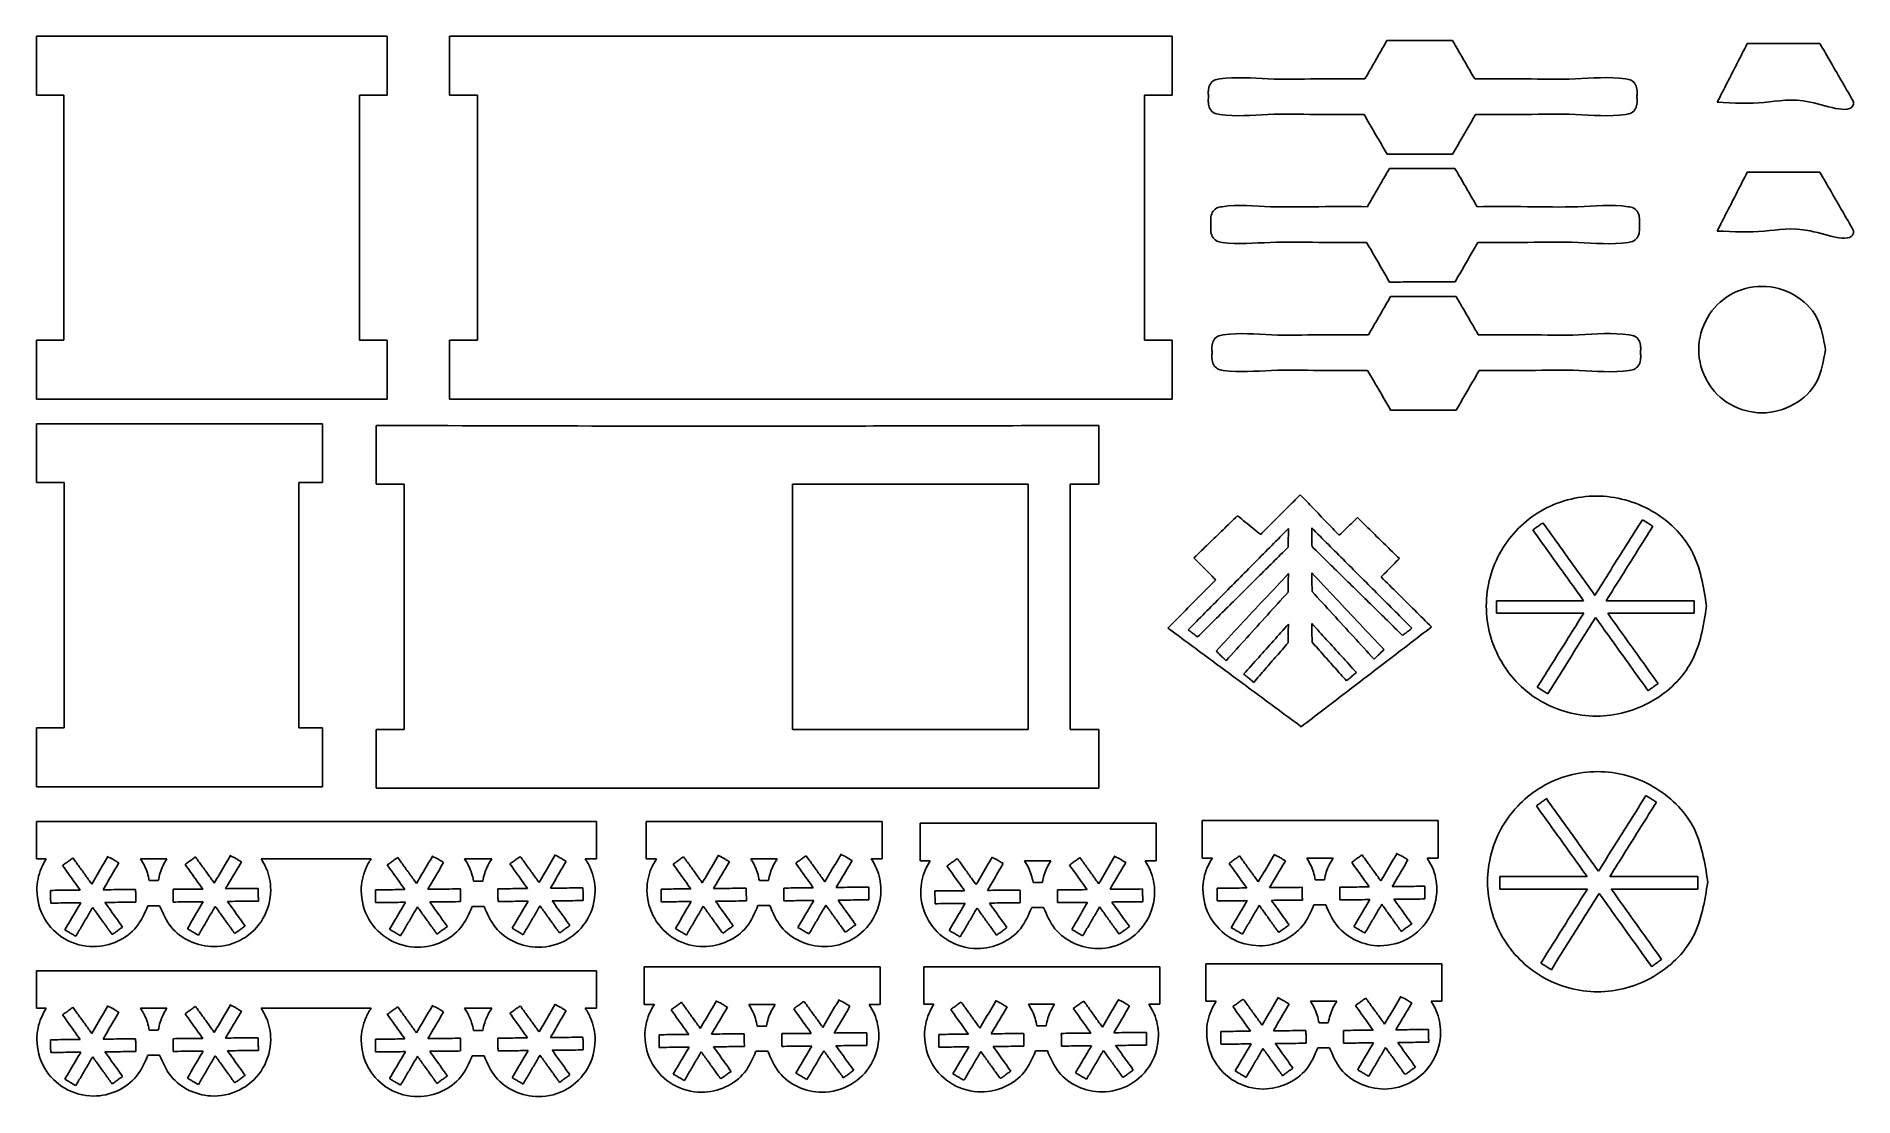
# Model space of a CAD drawing. Extents: x 10 to 438, y -2 to 248.
import ezdxf

# ---------------------------------------------------------------- set-up
doc = ezdxf.new("R2010")
doc.units = 0
doc.layers.add('Layer_1', color=7, linetype='CONTINUOUS')

msp = doc.modelspace()

# ---------------------------------------------------------------- linework, layer by layer
at = {"layer": 'Layer_1', "color": 7}
for p, q in [((9.764524, 248.271288), (9.764524, 248.271288)), ((107.182774, 248.271288), (107.182774, 248.271288)), ((343.681534, 247.28208), (343.681534, 247.28208)), ((438.264134, 232.78948), (438.264134, 232.78948)), ((344.258934, 217.11272), (344.258934, 217.11272)), ((438.264134, 202.422624), (438.264134, 202.422624)), ((344.516774, 186.907296), (344.516774, 186.907296)), ((431.588068, 174.370015), (431.588068, 174.370015)), ((9.764524, 156.84016), (9.764524, 156.84016)), ((89.853942, 156.479192), (89.853942, 156.479192)), ((188.078942, 142.629184), (188.078942, 142.629184)), ((321.269662, 134.745408), (321.269662, 134.745408)), ((388.439134, 134.250016), (388.439134, 134.250016)), ((403.570198, 113.860552), (403.570198, 113.860552)), ((281.354174, 108.268528), (281.354174, 108.268528)), ((334.125038, 108.624624), (334.125038, 108.624624)), ((287.953686, 103.263448), (287.953686, 103.263448)), ((327.525526, 103.619544), (327.525526, 103.619544)), ((294.473374, 97.847096), (294.473374, 97.847096)), ((321.005838, 98.203192), (321.005838, 98.203192)), ((389.282758, 69.163584), (389.282758, 69.163584)), ((9.764526, 63.07272), (9.764526, 63.07272)), ((153.563686, 63.07392), (153.563686, 63.07392)), ((218.120462, 62.633632), (218.120462, 62.633632)), ((284.65159, 63.278312), (284.65159, 63.278312)), ((26.646046, 54.798824), (26.646046, 54.798824)), ((34.339526, 54.22272), (34.339526, 54.22272)), ((55.546046, 55.048824), (55.546046, 55.048824)), ((103.222606, 54.921816), (103.222606, 54.921816)), ((110.739526, 54.22272), (110.739526, 54.22272)), ((132.122606, 55.171816), (132.122606, 55.171816)), ((170.613678, 55.09416), (170.613678, 55.09416)), ((178.213686, 54.22392), (178.213686, 54.22392)), ((199.513678, 55.34416), (199.513678, 55.34416)), ((235.170454, 54.653872), (235.170454, 54.653872)), ((242.770462, 53.783632), (242.770462, 53.783632)), ((264.070454, 54.903872), (264.070454, 54.903872)), ((301.701582, 55.298552), (301.701582, 55.298552)), ((309.30159, 54.428312), (309.30159, 54.428312)), ((330.601582, 55.548552), (330.601582, 55.548552)), ((403.864134, 48.846552), (403.864134, 48.846552)), ((9.764526, 27.836568), (9.764526, 27.836568)), ((153.083534, 28.728752), (153.083534, 28.728752)), ((219.01639, 28.797024), (219.01639, 28.797024)), ((285.543166, 29.49444), (285.543166, 29.49444)), ((302.593158, 21.51468), (302.593158, 21.51468)), ((331.493158, 21.76468), (331.493158, 21.76468)), ((26.646046, 19.562672), (26.646046, 19.562672)), ((34.339526, 18.986568), (34.339526, 18.986568)), ((55.546046, 19.812672), (55.546046, 19.812672)), ((103.222606, 19.685664), (103.222606, 19.685664)), ((110.739526, 18.986568), (110.739526, 18.986568)), ((132.122606, 19.935664), (132.122606, 19.935664)), ((170.133526, 20.748992), (170.133526, 20.748992)), ((177.733534, 19.878752), (177.733534, 19.878752)), ((199.033526, 20.998992), (199.033526, 20.998992)), ((236.066382, 20.817264), (236.066382, 20.817264)), ((243.66639, 19.947024), (243.66639, 19.947024)), ((264.966382, 21.067264), (264.966382, 21.067264)), ((310.193166, 20.64444), (310.193166, 20.64444))]:
    msp.add_line(p, q, dxfattribs=at)
for points, knots in [([(9.764524, 248.271288), (9.764524, 246.732398), (9.764524, 243.654619), (9.764524, 239.037949), (9.764524, 235.96017), (9.764524, 234.42128)], [0, 0, 0, 0, 4.61667, 9.233338, 13.850008, 13.850008, 13.850008, 13.850008]), ([(92.464518, 248.271288), (83.139829, 248.271286), (64.297855, 248.271282), (36.731191, 248.271281), (18.489215, 248.271286), (9.764524, 248.271288)], [0, 0, 0, 0, 27.974069, 56.52592, 82.699994, 82.699994, 82.699994, 82.699994]), ([(92.464518, 234.42128), (92.464518, 235.96017), (92.464518, 239.037949), (92.464518, 243.654619), (92.464518, 246.732398), (92.464518, 248.271288)], [0, 0, 0, 0, 4.61667, 9.233338, 13.850008, 13.850008, 13.850008, 13.850008]), ([(107.182774, 248.271288), (107.182774, 246.732398), (107.182774, 243.654619), (107.182774, 239.037949), (107.182774, 235.96017), (107.182774, 234.42128)], [0, 0, 0, 0, 4.61667, 9.233338, 13.850008, 13.850008, 13.850008, 13.850008]), ([(277.607774, 248.271288), (258.946003, 248.271286), (221.407998, 248.271282), (164.599664, 248.271282), (126.453102, 248.271286), (107.182774, 248.271288)], [0, 0, 0, 0, 55.985313, 112.614017, 170.425, 170.425, 170.425, 170.425]), ([(277.607774, 234.42128), (277.607774, 235.96017), (277.607774, 239.037949), (277.607774, 243.654619), (277.607774, 246.732398), (277.607774, 248.271288)], [0, 0, 0, 0, 4.61667, 9.233338, 13.850008, 13.850008, 13.850008, 13.850008]), ([(328.206534, 247.25712), (327.631534, 246.254342), (326.481535, 244.248786), (324.756534, 241.240454), (323.606534, 239.234898), (323.031534, 238.23212)], [0, 0, 0, 0, 3.467809, 6.935616, 10.403425, 10.403425, 10.403425, 10.403425]), ([(343.681534, 247.28208), (341.96209, 247.279307), (338.523201, 247.27376), (333.364868, 247.26544), (329.925979, 247.259893), (328.206534, 247.25712)], [0, 0, 0, 0, 5.158341, 10.316679, 15.47502, 15.47502, 15.47502, 15.47502]), ([(348.906534, 238.23208), (348.325979, 239.237635), (347.164868, 241.248747), (345.423201, 244.265413), (344.26209, 246.276525), (343.681534, 247.28208)], [0, 0, 0, 0, 3.483342, 6.966687, 10.45003, 10.45003, 10.45003, 10.45003]), ([(413.192726, 246.595216), (412.403937, 245.052017), (410.826359, 241.965618), (408.45999, 237.336022), (406.882412, 234.249623), (406.093622, 232.706424)], [0, 0, 0, 0, 5.199315, 10.398628, 15.597943, 15.597943, 15.597943, 15.597943]), ([(438.264134, 232.78948), (437.377097, 234.325975), (435.603023, 237.398966), (432.94191, 242.00845), (431.167836, 245.081441), (430.280798, 246.617936)], [0, 0, 0, 0, 5.322488, 10.644974, 15.967462, 15.967462, 15.967462, 15.967462]), ([(323.031534, 238.23212), (319.227295, 238.253665), (311.618817, 238.296755), (300.182404, 237.97358), (292.155491, 238.842729), (287.367164, 237.996816), (286.334933, 236.878355), (286.069447, 235.606982), (286.112581, 234.499197), (286.112581, 233.565043), (286.069447, 232.457259), (286.334933, 231.185879), (287.367163, 230.067444), (292.133045, 229.225173), (300.115839, 230.088985), (311.485458, 229.767904), (319.049509, 229.810715), (322.831534, 229.83212)], [0, 0, 0, 0, 11.416666, 22.833334, 34.25, 35.656726, 37.043251, 38.505788, 39.439122, 40.372455, 41.305788, 42.768326, 44.154851, 45.561577, 56.911577, 68.261577, 79.611577, 79.611577, 79.611577, 79.611577]), ([(349.106534, 229.83208), (353.038502, 229.809732), (360.902438, 229.765036), (372.722921, 230.100255), (381.003513, 229.200415), (385.920897, 230.067271), (386.953138, 231.185877), (387.218621, 232.457212), (387.175488, 233.565005), (387.175488, 234.499155), (387.218621, 235.606948), (386.953138, 236.878278), (385.920896, 237.996908), (380.981068, 238.867408), (372.656356, 237.962229), (360.769079, 238.299543), (352.860716, 238.254568), (348.906534, 238.23208)], [0, 0, 0, 0, 11.8, 23.6, 35.4, 36.806726, 38.193251, 39.655788, 40.589122, 41.522455, 42.455788, 43.918326, 45.304851, 46.711577, 58.578243, 70.444911, 82.311577, 82.311577, 82.311577, 82.311577]), ([(16.264522, 234.42128), (16.264522, 227.993503), (16.264522, 215.137949), (16.264522, 195.854619), (16.264522, 182.999065), (16.264522, 176.571288)], [0, 0, 0, 0, 19.28333, 38.566662, 57.849992, 57.849992, 57.849992, 57.849992]), ([(85.989518, 176.571288), (85.989518, 182.999065), (85.989518, 195.854619), (85.989518, 215.137949), (85.989518, 227.993503), (85.989518, 234.42128)], [0, 0, 0, 0, 19.28333, 38.566662, 57.849992, 57.849992, 57.849992, 57.849992]), ([(85.989518, 234.42128), (86.708963, 234.42128), (88.147852, 234.42128), (90.306185, 234.42128), (91.745074, 234.42128), (92.464518, 234.42128)], [0, 0, 0, 0, 2.158334, 4.316666, 6.475, 6.475, 6.475, 6.475]), ([(107.182774, 234.42128), (107.91333, 234.42128), (109.374441, 234.42128), (111.566108, 234.42128), (113.027219, 234.42128), (113.757774, 234.42128)], [0, 0, 0, 0, 2.191666, 4.383334, 6.575, 6.575, 6.575, 6.575]), ([(113.757774, 234.42128), (113.757774, 227.993502), (113.757774, 215.137947), (113.757774, 195.854613), (113.757774, 182.999058), (113.757774, 176.57128)], [0, 0, 0, 0, 19.283334, 38.566666, 57.85, 57.85, 57.85, 57.85]), ([(271.082774, 176.57128), (271.082774, 182.999058), (271.082774, 195.854613), (271.082774, 215.137947), (271.082774, 227.993502), (271.082774, 234.42128)], [0, 0, 0, 0, 19.283334, 38.566666, 57.85, 57.85, 57.85, 57.85]), ([(406.093622, 232.706424), (409.927214, 232.537835), (417.524817, 232.203717), (426.136611, 234.408267), (438.264137, 229.372506), (438.264134, 232.789459), (438.264134, 232.789469), (438.264134, 232.789477), (438.264134, 232.78948)], [0, 0, 0, 0, 11.060424, 21.920099, 32.170928, 32.170938, 32.17095, 32.17096, 32.17096, 32.17096, 32.17096]), ([(322.831534, 229.83212), (323.434313, 228.790453), (324.639869, 226.707121), (326.4482, 223.582119), (327.653756, 221.498787), (328.256534, 220.45712)], [0, 0, 0, 0, 3.610498, 7.220995, 10.831493, 10.831493, 10.831493, 10.831493]), ([(343.706534, 220.48208), (344.306534, 221.520969), (345.506535, 223.598746), (347.306534, 226.715414), (348.506534, 228.793191), (349.106534, 229.83208)], [0, 0, 0, 0, 3.599112, 7.198226, 10.797338, 10.797338, 10.797338, 10.797338]), ([(328.256534, 220.45712), (329.973201, 220.459893), (333.406534, 220.46544), (338.556534, 220.47376), (341.989868, 220.479307), (343.706534, 220.48208)], [0, 0, 0, 0, 5.150007, 10.300013, 15.45002, 15.45002, 15.45002, 15.45002]), ([(328.783934, 217.08776), (328.208934, 216.08776), (327.058934, 214.08776), (325.333934, 211.08776), (324.183934, 209.08776), (323.608934, 208.08776)], [0, 0, 0, 0, 3.460582, 6.921163, 10.381745, 10.381745, 10.381745, 10.381745]), ([(344.258934, 217.11272), (342.53949, 217.109947), (339.100601, 217.1044), (333.942268, 217.09608), (330.503379, 217.090533), (328.783934, 217.08776)], [0, 0, 0, 0, 5.158341, 10.316679, 15.47502, 15.47502, 15.47502, 15.47502]), ([(413.192726, 216.22836), (412.403938, 214.685161), (410.826361, 211.598763), (408.459996, 206.969165), (406.882419, 203.882767), (406.09363, 202.339568)], [0, 0, 0, 0, 5.199314, 10.398625, 15.597939, 15.597939, 15.597939, 15.597939]), ([(438.264134, 202.422624), (437.377097, 203.959119), (435.603023, 207.03211), (432.94191, 211.641594), (431.167836, 214.714585), (430.280798, 216.25108)], [0, 0, 0, 0, 5.322488, 10.644974, 15.967462, 15.967462, 15.967462, 15.967462]), ([(323.608934, 208.08776), (319.804696, 208.109305), (312.196217, 208.152395), (300.759804, 207.829221), (292.732891, 208.698368), (287.944564, 207.852457), (286.912333, 206.733994), (286.646846, 205.462628), (286.689984, 204.354824), (286.689968, 203.420732), (286.646824, 202.310585), (286.913778, 201.03571), (287.940842, 199.904918), (292.708798, 199.040104), (300.693689, 199.926245), (312.062746, 199.596889), (319.626872, 199.640803), (323.408934, 199.66276)], [0, 0, 0, 0, 11.416666, 22.833334, 34.25, 35.656726, 37.043251, 38.505788, 39.439122, 40.372455, 41.305788, 42.774605, 44.16986, 45.578353, 56.928353, 68.278353, 79.628353, 79.628353, 79.628353, 79.628353]), ([(349.658934, 199.66272), (353.593718, 199.639778), (361.463285, 199.593894), (373.291531, 199.938024), (381.579798, 199.014235), (386.502018, 199.904738), (387.529093, 201.03571), (387.796044, 202.310538), (387.752901, 203.420694), (387.752885, 204.354782), (387.796023, 205.462594), (387.530538, 206.733916), (386.498296, 207.852548), (381.558467, 208.723046), (373.233756, 207.817869), (361.346479, 208.155183), (353.438116, 208.110208), (349.483934, 208.08772)], [0, 0, 0, 0, 11.808334, 23.616666, 35.425, 36.833493, 38.228748, 39.697565, 40.630899, 41.564231, 42.497565, 43.960102, 45.346628, 46.753353, 58.620019, 70.486687, 82.353353, 82.353353, 82.353353, 82.353353]), ([(406.09363, 202.339568), (409.927219, 202.170979), (417.52482, 201.836862), (426.136612, 204.041411), (438.264137, 199.00565), (438.264134, 202.422603), (438.264134, 202.422613), (438.264134, 202.422621), (438.264134, 202.422624)], [0, 0, 0, 0, 11.060416, 21.920093, 32.17092, 32.17093, 32.170942, 32.170952, 32.170952, 32.170952, 32.170952]), ([(323.408934, 199.66276), (324.011713, 198.623871), (325.217269, 196.546094), (327.0256, 193.429426), (328.231156, 191.351649), (328.833934, 190.31276)], [0, 0, 0, 0, 3.603287, 7.206575, 10.809862, 10.809862, 10.809862, 10.809862]), ([(328.833934, 190.31276), (330.550601, 190.315533), (333.983934, 190.32108), (339.133934, 190.3294), (342.567268, 190.334947), (344.283934, 190.33772)], [0, 0, 0, 0, 5.150007, 10.300013, 15.45002, 15.45002, 15.45002, 15.45002]), ([(431.588068, 174.370015), (431.177887, 171.739172), (430.36969, 166.555515), (424.42822, 160.848731), (416.67783, 158.734196), (408.846068, 160.848731), (403.143886, 166.555515), (401.027786, 174.370015), (403.143886, 182.184516), (408.846068, 187.891299), (416.67783, 190.005835), (424.42822, 187.8913), (430.36969, 182.184516), (431.177887, 177.000859), (431.588068, 174.370015)], [0, 0, 0, 0, 7.803116, 15.374794, 23.177912, 30.981027, 38.552706, 46.355822, 54.158938, 61.730617, 69.533733, 77.336851, 84.908529, 92.711644, 92.711644, 92.711644, 92.711644]), ([(329.066774, 186.882336), (328.488996, 185.879558), (327.333441, 183.874003), (325.600108, 180.865669), (324.444552, 178.860114), (323.866774, 177.857336)], [0, 0, 0, 0, 3.471962, 6.943921, 10.415883, 10.415883, 10.415883, 10.415883]), ([(344.516774, 186.907296), (342.800108, 186.904523), (339.366774, 186.898976), (334.216774, 186.890656), (330.783441, 186.885109), (329.066774, 186.882336)], [0, 0, 0, 0, 5.150007, 10.300013, 15.45002, 15.45002, 15.45002, 15.45002]), ([(349.766774, 177.857296), (349.183441, 178.862851), (348.016774, 180.873962), (346.266775, 183.89063), (345.100108, 185.901741), (344.516774, 186.907296)], [0, 0, 0, 0, 3.487517, 6.975035, 10.462552, 10.462552, 10.462552, 10.462552]), ([(92.464518, 176.571288), (91.745074, 176.571288), (90.306185, 176.571288), (88.147852, 176.571288), (86.708963, 176.571288), (85.989518, 176.571288)], [0, 0, 0, 0, 2.158334, 4.316666, 6.475, 6.475, 6.475, 6.475]), ([(113.757774, 176.57128), (113.027219, 176.57128), (111.566108, 176.57128), (109.374441, 176.57128), (107.91333, 176.57128), (107.182774, 176.57128)], [0, 0, 0, 0, 2.191666, 4.383334, 6.575, 6.575, 6.575, 6.575]), ([(323.866774, 177.857336), (320.065312, 177.878864), (312.462387, 177.921919), (301.034323, 177.599006), (293.012925, 178.467487), (288.227404, 177.62203), (287.195173, 176.503572), (286.929687, 175.232198), (286.972821, 174.124413), (286.972821, 173.190259), (286.929687, 172.082475), (287.195173, 170.811094), (288.227403, 169.692663), (292.990479, 168.850846), (300.967759, 169.713991), (312.329028, 169.393172), (319.887526, 169.435948), (323.666774, 169.457336)], [0, 0, 0, 0, 11.408334, 22.816666, 34.225, 35.631726, 37.018251, 38.480788, 39.414122, 40.347455, 41.280788, 42.743326, 44.129851, 45.536577, 56.878243, 68.219911, 79.561577, 79.561577, 79.561577, 79.561577]), ([(349.966774, 169.457296), (353.898742, 169.434948), (361.762678, 169.390252), (373.583161, 169.725471), (381.863753, 168.825631), (386.781137, 169.692487), (387.813378, 170.811093), (388.078861, 172.082428), (388.035728, 173.190221), (388.035728, 174.124371), (388.078861, 175.232164), (387.813378, 176.503494), (386.781136, 177.622124), (381.841308, 178.492624), (373.516596, 177.587445), (361.629319, 177.924759), (353.720956, 177.879784), (349.766774, 177.857296)], [0, 0, 0, 0, 11.8, 23.6, 35.4, 36.806726, 38.193251, 39.655788, 40.589122, 41.522455, 42.455788, 43.918326, 45.304851, 46.711577, 58.578243, 70.444911, 82.311577, 82.311577, 82.311577, 82.311577]), ([(323.666774, 169.457336), (324.269553, 168.415669), (325.475109, 166.332337), (327.28344, 163.207335), (328.488996, 161.124003), (329.091774, 160.082336)], [0, 0, 0, 0, 3.610498, 7.220995, 10.831493, 10.831493, 10.831493, 10.831493]), ([(344.566774, 160.107296), (345.166774, 161.146185), (346.366775, 163.223962), (348.166774, 166.34063), (349.366774, 168.418407), (349.966774, 169.457296)], [0, 0, 0, 0, 3.599112, 7.198226, 10.797338, 10.797338, 10.797338, 10.797338]), ([(9.764524, 162.696288), (18.953412, 162.696288), (37.331189, 162.696288), (64.897854, 162.696288), (83.27563, 162.696288), (92.464518, 162.696288)], [0, 0, 0, 0, 27.566665, 55.13333, 82.699994, 82.699994, 82.699994, 82.699994]), ([(107.182774, 162.69628), (126.118886, 162.69628), (163.991108, 162.69628), (220.799441, 162.69628), (258.671663, 162.69628), (277.607774, 162.69628)], [0, 0, 0, 0, 56.808334, 113.616666, 170.425, 170.425, 170.425, 170.425]), ([(329.091774, 160.082336), (330.811219, 160.085109), (334.250108, 160.090656), (339.408441, 160.098976), (342.84733, 160.104523), (344.566774, 160.107296)], [0, 0, 0, 0, 5.158341, 10.316679, 15.47502, 15.47502, 15.47502, 15.47502]), ([(9.764524, 156.84016), (9.764524, 155.301271), (9.764524, 152.223493), (9.764524, 147.606827), (9.764524, 144.529049), (9.764524, 142.99016)], [0, 0, 0, 0, 4.616666, 9.233334, 13.85, 13.85, 13.85, 13.85]), ([(77.239526, 156.84016), (69.742304, 156.84016), (54.747859, 156.84016), (32.256191, 156.84016), (17.261746, 156.84016), (9.764524, 156.84016)], [0, 0, 0, 0, 22.491667, 44.983335, 67.475002, 67.475002, 67.475002, 67.475002]), ([(77.239526, 142.99016), (77.239526, 144.529049), (77.239526, 147.606827), (77.239526, 152.223493), (77.239526, 155.301271), (77.239526, 156.84016)], [0, 0, 0, 0, 4.616666, 9.233334, 13.85, 13.85, 13.85, 13.85]), ([(89.853942, 156.479192), (89.853942, 154.940302), (89.853942, 151.862523), (89.853942, 147.245853), (89.853942, 144.168074), (89.853942, 142.629184)], [0, 0, 0, 0, 4.61667, 9.233338, 13.850008, 13.850008, 13.850008, 13.850008]), ([(260.278942, 156.479192), (240.727301, 156.423997), (202.003201, 156.314679), (145.194638, 156.309546), (107.938066, 156.423755), (89.853942, 156.479192)], [0, 0, 0, 0, 58.655145, 116.172737, 170.425341, 170.425341, 170.425341, 170.425341]), ([(260.278942, 142.629184), (260.278942, 144.168074), (260.278942, 147.245853), (260.278942, 151.862523), (260.278942, 154.940302), (260.278942, 156.479192)], [0, 0, 0, 0, 4.61667, 9.233338, 13.850008, 13.850008, 13.850008, 13.850008]), ([(9.764524, 142.99016), (10.49508, 142.99016), (11.956191, 142.99016), (14.147857, 142.99016), (15.608968, 142.99016), (16.339524, 142.99016)], [0, 0, 0, 0, 2.191667, 4.383333, 6.575, 6.575, 6.575, 6.575]), ([(16.339524, 142.99016), (16.339524, 136.562382), (16.339524, 123.706827), (16.339524, 104.423493), (16.339524, 91.567938), (16.339524, 85.14016)], [0, 0, 0, 0, 19.283334, 38.566666, 57.85, 57.85, 57.85, 57.85]), ([(71.689526, 85.14016), (71.689526, 91.567938), (71.689526, 104.423493), (71.689526, 123.706827), (71.689526, 136.562382), (71.689526, 142.99016)], [0, 0, 0, 0, 19.283334, 38.566666, 57.85, 57.85, 57.85, 57.85]), ([(96.453942, 142.629184), (96.453942, 136.201406), (96.453942, 123.345851), (96.453942, 104.062517), (96.453942, 91.206962), (96.453942, 84.779184)], [0, 0, 0, 0, 19.283334, 38.566666, 57.85, 57.85, 57.85, 57.85]), ([(188.078942, 142.629184), (194.251164, 142.629184), (206.595609, 142.629184), (225.112276, 142.629184), (237.45672, 142.629184), (243.628942, 142.629184)], [0, 0, 0, 0, 18.516666, 37.033334, 55.55, 55.55, 55.55, 55.55]), ([(188.078942, 84.779184), (188.078942, 91.206962), (188.078942, 104.062517), (188.078942, 123.345851), (188.078942, 136.201406), (188.078942, 142.629184)], [0, 0, 0, 0, 19.283334, 38.566666, 57.85, 57.85, 57.85, 57.85]), ([(243.628942, 142.629184), (243.628942, 136.201406), (243.628942, 123.345851), (243.628942, 104.062517), (243.628942, 91.206962), (243.628942, 84.779184)], [0, 0, 0, 0, 19.283334, 38.566666, 57.85, 57.85, 57.85, 57.85]), ([(253.503942, 84.779184), (253.503942, 91.206962), (253.503942, 104.062517), (253.503942, 123.345851), (253.503942, 136.201406), (253.503942, 142.629184)], [0, 0, 0, 0, 19.283334, 38.566666, 57.85, 57.85, 57.85, 57.85]), ([(253.503942, 142.629184), (254.25672, 142.629184), (255.762276, 142.629184), (258.020609, 142.629184), (259.526164, 142.629184), (260.278942, 142.629184)], [0, 0, 0, 0, 2.258334, 4.516666, 6.775, 6.775, 6.775, 6.775]), ([(307.782766, 140.145048), (306.745538, 139.099038), (304.671081, 137.007019), (301.559396, 133.868989), (299.484939, 131.77697), (298.44771, 130.73096)], [0, 0, 0, 0, 4.419256, 8.838509, 13.257765, 13.257765, 13.257765, 13.257765]), ([(403.570198, 113.860552), (402.856706, 109.284317), (401.450883, 100.267577), (391.115965, 90.340883), (377.634511, 86.662743), (364.011513, 90.340882), (354.092821, 100.267576), (350.411962, 113.86055), (354.092822, 127.453523), (364.011514, 137.380214), (377.634511, 141.058353), (391.115964, 137.380214), (401.450882, 127.453522), (402.856706, 118.436785), (403.570198, 113.860552)], [0, 0, 0, 0, 13.573172, 26.743767, 40.316934, 53.890106, 67.060702, 80.633874, 94.207041, 107.377635, 120.950808, 134.523975, 147.694567, 161.267734, 161.267734, 161.267734, 161.267734]), ([(292.993886, 135.183976), (291.852652, 134.079346), (289.570184, 131.870087), (286.146485, 128.556193), (283.864017, 126.346934), (282.722782, 125.242304)], [0, 0, 0, 0, 4.76483, 9.529659, 14.294489, 14.294489, 14.294489, 14.294489]), ([(298.44771, 130.73096), (297.84173, 131.225739), (296.629768, 132.215297), (294.811829, 133.699639), (293.599867, 134.689197), (292.993886, 135.183976)], [0, 0, 0, 0, 2.34695, 4.693899, 7.040849, 7.040849, 7.040849, 7.040849]), ([(321.269662, 134.745408), (320.789718, 134.279992), (319.82983, 133.34916), (318.389998, 131.952912), (317.43011, 131.02208), (316.950166, 130.556664)], [0, 0, 0, 0, 2.005648, 4.011296, 6.016945, 6.016945, 6.016945, 6.016945]), ([(331.14547, 125.078616), (330.048158, 126.152704), (327.853534, 128.30088), (324.561598, 131.523144), (322.366974, 133.67132), (321.269662, 134.745408)], [0, 0, 0, 0, 4.606498, 9.212997, 13.819495, 13.819495, 13.819495, 13.819495]), ([(364.989134, 133.525016), (364.725246, 133.336127), (364.197468, 132.95835), (363.405801, 132.391682), (362.878023, 132.013905), (362.614134, 131.825016)], [0, 0, 0, 0, 0.973574, 1.94715, 2.920723, 2.920723, 2.920723, 2.920723]), ([(377.239134, 116.400016), (375.878023, 118.302794), (373.155801, 122.108349), (369.072468, 127.816683), (366.350246, 131.622238), (364.989134, 133.525016)], [0, 0, 0, 0, 7.018454, 14.036905, 21.055359, 21.055359, 21.055359, 21.055359]), ([(388.439134, 134.250016), (387.19469, 132.266683), (384.7058, 128.300017), (380.972469, 122.350015), (378.483579, 118.383349), (377.239134, 116.400016)], [0, 0, 0, 0, 7.024264, 14.048527, 21.072791, 21.072791, 21.072791, 21.072791]), ([(390.914134, 132.700016), (390.639134, 132.872238), (390.089134, 133.216682), (389.264135, 133.73335), (388.714134, 134.077794), (388.439134, 134.250016)], [0, 0, 0, 0, 0.973431, 1.946864, 2.920295, 2.920295, 2.920295, 2.920295]), ([(281.354174, 108.268528), (283.982324, 110.922471), (289.238622, 116.230358), (297.123071, 124.192186), (302.379369, 129.500073), (305.007518, 132.154016)], [0, 0, 0, 0, 11.205144, 22.410287, 33.615431, 33.615431, 33.615431, 33.615431]), ([(305.007518, 132.154016), (304.998665, 131.665985), (304.980958, 130.689923), (304.954398, 129.225829), (304.936692, 128.249767), (304.927838, 127.761736)], [0, 0, 0, 0, 1.464335, 2.928668, 4.393003, 4.393003, 4.393003, 4.393003]), ([(310.471694, 132.309504), (310.480548, 131.821473), (310.498254, 130.845411), (310.524814, 129.381317), (310.542521, 128.405255), (310.551374, 127.917224)], [0, 0, 0, 0, 1.464335, 2.928668, 4.393003, 4.393003, 4.393003, 4.393003]), ([(362.614134, 131.825016), (363.94469, 129.969461), (366.605801, 126.258349), (370.597468, 120.691683), (373.258579, 116.980571), (374.589134, 115.125016)], [0, 0, 0, 0, 6.849903, 13.699808, 20.549711, 20.549711, 20.549711, 20.549711]), ([(379.914134, 115.125016), (381.136356, 117.077794), (383.5808, 120.98335), (387.247469, 126.841682), (389.691913, 130.747238), (390.914134, 132.700016)], [0, 0, 0, 0, 6.911188, 13.822375, 20.733563, 20.733563, 20.733563, 20.733563]), ([(304.927838, 127.761736), (302.55602, 125.408701), (297.812382, 120.702632), (290.696926, 113.643528), (285.953289, 108.937459), (283.58147, 106.584424)], [0, 0, 0, 0, 10.023007, 20.046013, 30.06902, 30.06902, 30.06902, 30.06902]), ([(310.551374, 127.917224), (312.923193, 125.586479), (317.666831, 120.92499), (324.782286, 113.932754), (329.525924, 109.271265), (331.897742, 106.94052)], [0, 0, 0, 0, 9.976024, 19.952049, 29.928073, 29.928073, 29.928073, 29.928073]), ([(287.864134, 120.0578), (286.609206, 118.792622), (284.099349, 116.262265), (280.33456, 112.466735), (277.824703, 109.936378), (276.569774, 108.6712)], [0, 0, 0, 0, 5.345998, 10.691995, 16.037993, 16.037993, 16.037993, 16.037993]), ([(287.953686, 103.263448), (289.84628, 105.293285), (293.631468, 109.352957), (299.309249, 115.442467), (303.094436, 119.502139), (304.98703, 121.531976)], [0, 0, 0, 0, 8.325824, 16.651645, 24.977468, 24.977468, 24.977468, 24.977468]), ([(304.98703, 121.531976), (304.978177, 121.043945), (304.96047, 120.067883), (304.93391, 118.603789), (304.916204, 117.627727), (304.90735, 117.139696)], [0, 0, 0, 0, 1.464335, 2.928668, 4.393003, 4.393003, 4.393003, 4.393003]), ([(327.525526, 103.619544), (325.632932, 105.627091), (321.847744, 109.642183), (316.169964, 115.664825), (312.384776, 119.679917), (310.492182, 121.687464)], [0, 0, 0, 0, 8.277041, 16.55408, 24.83112, 24.83112, 24.83112, 24.83112]), ([(310.492182, 121.687464), (310.501036, 121.199433), (310.518742, 120.223371), (310.545302, 118.759277), (310.563009, 117.783215), (310.571862, 117.295184)], [0, 0, 0, 0, 1.464335, 2.928668, 4.393003, 4.393003, 4.393003, 4.393003]), ([(338.717334, 108.933152), (337.398475, 110.245282), (334.760757, 112.869543), (330.804176, 116.805929), (328.166458, 119.43019), (326.847598, 120.74232)], [0, 0, 0, 0, 5.581189, 11.162379, 16.743568, 16.743568, 16.743568, 16.743568]), ([(304.90735, 117.139696), (303.282231, 115.343899), (300.031993, 111.752307), (295.156636, 106.364917), (291.906398, 102.773325), (290.281278, 100.977528)], [0, 0, 0, 0, 7.265885, 14.531768, 21.797653, 21.797653, 21.797653, 21.797653]), ([(310.571862, 117.295184), (312.196982, 115.521677), (315.44722, 111.974665), (320.322576, 106.654143), (323.572815, 103.107131), (325.197934, 101.333624)], [0, 0, 0, 0, 7.216443, 14.432885, 21.649327, 21.649327, 21.649327, 21.649327]), ([(374.589134, 115.125016), (372.303023, 115.125016), (367.730801, 115.125016), (360.872468, 115.125016), (356.300246, 115.125016), (354.014134, 115.125016)], [0, 0, 0, 0, 6.858334, 13.716666, 20.575, 20.575, 20.575, 20.575]), ([(374.639134, 112.200016), (373.41969, 110.258349), (370.9808, 106.375017), (367.322469, 100.550015), (364.883579, 96.666683), (363.664134, 94.725016)], [0, 0, 0, 0, 6.87852, 13.757038, 20.635558, 20.635558, 20.635558, 20.635558]), ([(400.664134, 115.125016), (398.358579, 115.125016), (393.747468, 115.125016), (386.830801, 115.125016), (382.21969, 115.125016), (379.914134, 115.125016)], [0, 0, 0, 0, 6.916666, 13.833334, 20.75, 20.75, 20.75, 20.75]), ([(392.139134, 95.600016), (390.81969, 97.444461), (388.180801, 101.133349), (384.222468, 106.666683), (381.583579, 110.355571), (380.264134, 112.200016)], [0, 0, 0, 0, 6.803396, 13.606789, 20.410184, 20.410184, 20.410184, 20.410184]), ([(276.569774, 108.6712), (280.06352, 106.086339), (287.051012, 100.916617), (297.532249, 93.162031), (304.51974, 87.992309), (308.013486, 85.407448)], [0, 0, 0, 0, 13.038018, 26.076035, 39.114054, 39.114054, 39.114054, 39.114054]), ([(283.58147, 106.584424), (283.333993, 106.771547), (282.839038, 107.145792), (282.096606, 107.70716), (281.601652, 108.081405), (281.354174, 108.268528)], [0, 0, 0, 0, 0.930773, 1.861547, 2.79232, 2.79232, 2.79232, 2.79232]), ([(294.473374, 97.847096), (295.641558, 99.152521), (297.977925, 101.76337), (301.482472, 105.679646), (303.818839, 108.290495), (304.987022, 109.59592)], [0, 0, 0, 0, 5.255385, 10.51077, 15.766156, 15.766156, 15.766156, 15.766156]), ([(304.987022, 109.59592), (304.978169, 109.107889), (304.960462, 108.131827), (304.933902, 106.667733), (304.916196, 105.691671), (304.907342, 105.20364)], [0, 0, 0, 0, 1.464335, 2.928668, 4.393003, 4.393003, 4.393003, 4.393003]), ([(321.005838, 98.203192), (319.837655, 99.486327), (317.501289, 102.052597), (313.99674, 105.902003), (311.660374, 108.468273), (310.49219, 109.751408)], [0, 0, 0, 0, 5.205746, 10.41149, 15.617237, 15.617237, 15.617237, 15.617237]), ([(310.49219, 109.751408), (310.501044, 109.263377), (310.51875, 108.287315), (310.54531, 106.823221), (310.563017, 105.847159), (310.57187, 105.359128)], [0, 0, 0, 0, 1.464335, 2.928668, 4.393003, 4.393003, 4.393003, 4.393003]), ([(331.897742, 106.94052), (332.14522, 107.127643), (332.640174, 107.501888), (333.382606, 108.063256), (333.877561, 108.437501), (334.125038, 108.624624)], [0, 0, 0, 0, 0.930773, 1.861547, 2.79232, 2.79232, 2.79232, 2.79232]), ([(377.414134, 111.175016), (378.789134, 109.255571), (381.539134, 105.416682), (385.664135, 99.65835), (388.414134, 95.819461), (389.789134, 93.900016)], [0, 0, 0, 0, 7.083363, 14.166725, 21.250088, 21.250088, 21.250088, 21.250088]), ([(290.281278, 100.977528), (290.022657, 101.231519), (289.505415, 101.739502), (288.72955, 102.501474), (288.212308, 103.009457), (287.953686, 103.263448)], [0, 0, 0, 0, 1.08746, 2.174919, 3.262379, 3.262379, 3.262379, 3.262379]), ([(304.907342, 105.20364), (304.006635, 104.16569), (302.20522, 102.089789), (299.503097, 98.975939), (297.701682, 96.900038), (296.800974, 95.862088)], [0, 0, 0, 0, 4.122806, 8.245614, 12.368419, 12.368419, 12.368419, 12.368419]), ([(310.57187, 105.359128), (311.472578, 104.343467), (313.273992, 102.312146), (315.976117, 99.265166), (317.777531, 97.233845), (318.678238, 96.218184)], [0, 0, 0, 0, 4.072538, 8.145075, 12.217613, 12.217613, 12.217613, 12.217613]), ([(325.197934, 101.333624), (325.456556, 101.587615), (325.973798, 102.095598), (326.749663, 102.85757), (327.266905, 103.365553), (327.525526, 103.619544)], [0, 0, 0, 0, 1.08746, 2.174919, 3.262379, 3.262379, 3.262379, 3.262379]), ([(296.800974, 95.862088), (296.542353, 96.082645), (296.025109, 96.523759), (295.24924, 97.185425), (294.731996, 97.626539), (294.473374, 97.847096)], [0, 0, 0, 0, 1.019694, 2.039388, 3.059081, 3.059081, 3.059081, 3.059081]), ([(318.678238, 96.218184), (318.93686, 96.438741), (319.454104, 96.879855), (320.229973, 97.541521), (320.747217, 97.982635), (321.005838, 98.203192)], [0, 0, 0, 0, 1.019694, 2.039388, 3.059081, 3.059081, 3.059081, 3.059081]), ([(363.664134, 94.725016), (363.939134, 94.552794), (364.489135, 94.20835), (365.314134, 93.691682), (365.864134, 93.347238), (366.139134, 93.175016)], [0, 0, 0, 0, 0.973431, 1.946864, 2.920295, 2.920295, 2.920295, 2.920295]), ([(389.789134, 93.900016), (390.050246, 94.088904), (390.572469, 94.466681), (391.3558, 95.033351), (391.878023, 95.411128), (392.139134, 95.600016)], [0, 0, 0, 0, 0.96681, 1.933621, 2.900431, 2.900431, 2.900431, 2.900431]), ([(16.339524, 85.14016), (15.608968, 85.14016), (14.147857, 85.14016), (11.956191, 85.14016), (10.49508, 85.14016), (9.764524, 85.14016)], [0, 0, 0, 0, 2.191667, 4.383333, 6.575, 6.575, 6.575, 6.575]), ([(243.628942, 84.779184), (237.45672, 84.779184), (225.112276, 84.779184), (206.595609, 84.779184), (194.251164, 84.779184), (188.078942, 84.779184)], [0, 0, 0, 0, 18.516666, 37.033334, 55.55, 55.55, 55.55, 55.55]), ([(260.278942, 84.779184), (259.526164, 84.779184), (258.020609, 84.779184), (255.762276, 84.779184), (254.25672, 84.779184), (253.503942, 84.779184)], [0, 0, 0, 0, 2.258334, 4.516666, 6.775, 6.775, 6.775, 6.775]), ([(403.864134, 48.846552), (403.150642, 44.270317), (401.744819, 35.253577), (391.409901, 25.326883), (377.928447, 21.648743), (364.305449, 25.326882), (354.386757, 35.253576), (350.705898, 48.84655), (354.386758, 62.439523), (364.30545, 72.366214), (377.928447, 76.044353), (391.4099, 72.366214), (401.744818, 62.439522), (403.150642, 53.422785), (403.864134, 48.846552)], [0, 0, 0, 0, 13.573172, 26.743767, 40.316934, 53.890106, 67.060702, 80.633874, 94.207041, 107.377635, 120.950808, 134.523975, 147.694567, 161.267734, 161.267734, 161.267734, 161.267734]), ([(9.764524, 71.26516), (17.261746, 71.26516), (32.256191, 71.26516), (54.747859, 71.26516), (69.742304, 71.26516), (77.239526, 71.26516)], [0, 0, 0, 0, 22.491667, 44.983335, 67.475002, 67.475002, 67.475002, 67.475002]), ([(89.853942, 70.904184), (108.790054, 70.904184), (146.662276, 70.904184), (203.470609, 70.904184), (241.342831, 70.904184), (260.278942, 70.904184)], [0, 0, 0, 0, 56.808334, 113.616666, 170.425, 170.425, 170.425, 170.425]), ([(389.282758, 69.163584), (388.038314, 67.180251), (385.549424, 63.213585), (381.816093, 57.263583), (379.327203, 53.296917), (378.082758, 51.313584)], [0, 0, 0, 0, 7.024264, 14.048527, 21.072791, 21.072791, 21.072791, 21.072791]), ([(391.757758, 67.613584), (391.482758, 67.785806), (390.932758, 68.13025), (390.107759, 68.646918), (389.557758, 68.991362), (389.282758, 69.163584)], [0, 0, 0, 0, 0.973431, 1.946864, 2.920295, 2.920295, 2.920295, 2.920295]), ([(365.832758, 68.438584), (365.56887, 68.249695), (365.041092, 67.871918), (364.249425, 67.30525), (363.721647, 66.927473), (363.457758, 66.738584)], [0, 0, 0, 0, 0.973574, 1.94715, 2.920723, 2.920723, 2.920723, 2.920723]), ([(363.457758, 66.738584), (364.788314, 64.883029), (367.449425, 61.171917), (371.441092, 55.605251), (374.102203, 51.894139), (375.432758, 50.038584)], [0, 0, 0, 0, 6.849903, 13.699808, 20.549711, 20.549711, 20.549711, 20.549711]), ([(378.082758, 51.313584), (376.721647, 53.216362), (373.999425, 57.021917), (369.916092, 62.730251), (367.19387, 66.535806), (365.832758, 68.438584)], [0, 0, 0, 0, 7.018454, 14.036905, 21.055359, 21.055359, 21.055359, 21.055359]), ([(380.757758, 50.038584), (381.97998, 51.991362), (384.424424, 55.896918), (388.091093, 61.75525), (390.535537, 65.660806), (391.757758, 67.613584)], [0, 0, 0, 0, 6.911188, 13.822375, 20.733563, 20.733563, 20.733563, 20.733563]), ([(9.764526, 54.22272), (10.025638, 54.22272), (10.54786, 54.22272), (11.331193, 54.22272), (11.853415, 54.22272), (12.114526, 54.22272)], [0, 0, 0, 0, 0.783333, 1.566667, 2.35, 2.35, 2.35, 2.35]), ([(12.114526, 54.22272), (11.683627, 53.490988), (10.815321, 52.016475), (10.068849, 49.506348), (9.648936, 45.439712), (11.144812, 39.874404), (16.244926, 34.779101), (22.862595, 32.994198), (29.005491, 34.384226), (33.80363, 37.908557), (35.309122, 41.413873), (36.064526, 43.17272)], [0, 0, 0, 0, 2.540048, 5.118456, 7.778998, 14.759099, 21.532297, 28.512397, 34.32674, 39.943721, 45.60051, 45.60051, 45.60051, 45.60051]), ([(18.396046, 54.448824), (18.123824, 54.251602), (17.579379, 53.857158), (16.762714, 53.26549), (16.218269, 52.871046), (15.946046, 52.673824)], [0, 0, 0, 0, 1.008471, 2.016943, 3.025413, 3.025413, 3.025413, 3.025413]), ([(15.946046, 52.673824), (16.407157, 52.029379), (17.329379, 50.74049), (18.712714, 48.807158), (19.634935, 47.518269), (20.096046, 46.873824)], [0, 0, 0, 0, 2.377266, 4.754529, 7.131795, 7.131795, 7.131795, 7.131795]), ([(26.646046, 54.798824), (26.221046, 54.076602), (25.371046, 52.632158), (24.096047, 50.46549), (23.246046, 49.021046), (22.821046, 48.298824)], [0, 0, 0, 0, 2.513974, 5.02795, 7.541924, 7.541924, 7.541924, 7.541924]), ([(25.496006, 46.948824), (25.909895, 47.651602), (26.737672, 49.057158), (27.97934, 51.16549), (28.807118, 52.571046), (29.221006, 53.273824)], [0, 0, 0, 0, 2.446795, 4.893589, 7.340385, 7.340385, 7.340385, 7.340385]), ([(29.221006, 53.273824), (28.911102, 53.449786), (28.291294, 53.801709), (27.789858, 54.212286), (26.313483, 54.798826), (26.64602, 54.798824), (26.646033, 54.798824), (26.646042, 54.798824), (26.646046, 54.798824)], [0, 0, 0, 0, 0.997567, 1.995133, 2.992699, 2.992713, 2.992726, 2.992739, 2.992739, 2.992739, 2.992739]), ([(34.339526, 54.22272), (35.028415, 54.22272), (36.406193, 54.22272), (38.47286, 54.22272), (39.850638, 54.22272), (40.539526, 54.22272)], [0, 0, 0, 0, 2.066667, 4.133333, 6.2, 6.2, 6.2, 6.2]), ([(36.389526, 49.09772), (36.257817, 49.709998), (35.996333, 50.925559), (35.295002, 52.65246), (34.65694, 53.701072), (34.339526, 54.22272)], [0, 0, 0, 0, 1.876515, 3.725461, 5.555756, 5.555756, 5.555756, 5.555756]), ([(40.539526, 54.22272), (40.223783, 53.701234), (39.589245, 52.653224), (38.902698, 50.923732), (38.644616, 49.709677), (38.514526, 49.09772)], [0, 0, 0, 0, 1.827, 3.671649, 5.546502, 5.546502, 5.546502, 5.546502]), ([(38.839526, 43.17272), (39.594931, 41.413873), (41.100423, 37.908557), (45.898561, 34.384226), (52.041458, 32.994198), (58.659127, 34.779101), (63.759241, 39.874404), (65.255117, 45.439712), (64.835203, 49.506348), (64.088732, 52.016475), (63.220426, 53.490988), (62.789526, 54.22272)], [0, 0, 0, 0, 5.65679, 11.27377, 17.088113, 24.068214, 30.841412, 37.821512, 40.482054, 43.060463, 45.60051, 45.60051, 45.60051, 45.60051]), ([(47.296046, 54.673824), (47.023824, 54.479379), (46.47938, 54.09049), (45.662712, 53.507158), (45.118269, 53.118269), (44.846046, 52.923824)], [0, 0, 0, 0, 1.003605, 2.007209, 3.010814, 3.010814, 3.010814, 3.010814]), ([(44.846046, 52.923824), (45.307157, 52.279379), (46.229379, 50.99049), (47.612714, 49.057158), (48.534935, 47.768269), (48.996046, 47.123824)], [0, 0, 0, 0, 2.377266, 4.754529, 7.131795, 7.131795, 7.131795, 7.131795]), ([(55.546046, 55.048824), (55.121046, 54.323824), (54.271046, 52.873824), (52.996046, 50.698824), (52.146046, 49.248824), (51.721046, 48.523824)], [0, 0, 0, 0, 2.52116, 5.042321, 7.563481, 7.563481, 7.563481, 7.563481]), ([(54.396006, 47.198824), (54.809895, 47.901602), (55.637673, 49.307158), (56.879342, 51.41549), (57.707118, 52.821046), (58.121006, 53.523824)], [0, 0, 0, 0, 2.446796, 4.89359, 7.340385, 7.340385, 7.340385, 7.340385]), ([(58.121006, 53.523824), (57.811102, 53.699786), (57.191293, 54.051709), (56.689857, 54.462286), (55.213483, 55.048826), (55.54602, 55.048824), (55.546033, 55.048824), (55.546042, 55.048824), (55.546046, 55.048824)], [0, 0, 0, 0, 0.997568, 1.995133, 2.992699, 2.992713, 2.992726, 2.992739, 2.992739, 2.992739, 2.992739]), ([(62.789526, 54.22272), (65.667304, 54.22272), (71.42286, 54.22272), (80.056193, 54.22272), (85.811748, 54.22272), (88.689526, 54.22272)], [0, 0, 0, 0, 8.633334, 17.266666, 25.9, 25.9, 25.9, 25.9]), ([(88.689526, 54.22272), (88.240457, 53.479304), (87.335088, 51.980502), (86.553434, 49.417003), (86.117501, 45.31003), (87.620136, 39.724463), (92.719837, 34.629085), (99.337615, 32.844202), (105.480487, 34.234225), (110.278631, 37.758558), (111.784123, 41.263873), (112.539526, 43.02272)], [0, 0, 0, 0, 2.59764, 5.237106, 7.95807, 14.93817, 21.711368, 28.691469, 34.505812, 40.122792, 45.779582, 45.779582, 45.779582, 45.779582]), ([(94.972606, 54.571816), (94.700384, 54.374594), (94.15594, 53.98015), (93.339273, 53.388482), (92.794828, 52.994038), (92.522606, 52.796816)], [0, 0, 0, 0, 1.00847, 2.016943, 3.025413, 3.025413, 3.025413, 3.025413]), ([(92.522606, 52.796816), (92.983718, 52.152371), (93.90594, 50.863483), (95.289273, 48.930149), (96.211495, 47.641261), (96.672606, 46.996816)], [0, 0, 0, 0, 2.377266, 4.754529, 7.131795, 7.131795, 7.131795, 7.131795]), ([(103.222606, 54.921816), (102.797606, 54.199594), (101.947606, 52.75515), (100.672607, 50.588482), (99.822606, 49.144038), (99.397606, 48.421816)], [0, 0, 0, 0, 2.513974, 5.02795, 7.541924, 7.541924, 7.541924, 7.541924]), ([(105.797566, 53.396816), (105.487662, 53.572778), (104.867854, 53.924701), (104.366418, 54.335278), (102.890042, 54.921818), (103.22258, 54.921816), (103.222593, 54.921816), (103.222602, 54.921816), (103.222606, 54.921816)], [0, 0, 0, 0, 0.997567, 1.995132, 2.992699, 2.992713, 2.992726, 2.992739, 2.992739, 2.992739, 2.992739]), ([(110.739526, 54.22272), (111.450638, 54.22272), (112.87286, 54.22272), (115.006193, 54.22272), (116.428415, 54.22272), (117.139526, 54.22272)], [0, 0, 0, 0, 2.133334, 4.266666, 6.4, 6.4, 6.4, 6.4]), ([(112.864526, 48.94772), (112.729328, 49.579551), (112.461162, 50.832792), (111.740312, 52.614458), (111.072056, 53.688346), (110.739526, 54.22272)], [0, 0, 0, 0, 1.936166, 3.840396, 5.726489, 5.726489, 5.726489, 5.726489]), ([(117.139526, 54.22272), (116.806953, 53.688333), (116.138657, 52.614501), (115.41772, 50.832848), (115.149674, 49.579601), (115.014526, 48.94772)], [0, 0, 0, 0, 1.886197, 3.790248, 5.726523, 5.726523, 5.726523, 5.726523]), ([(115.339526, 43.02272), (116.094931, 41.263873), (117.600423, 37.758558), (122.39856, 34.234225), (128.541463, 32.844203), (135.159105, 34.62908), (140.259321, 39.72448), (141.760543, 45.31054), (141.327024, 49.417526), (140.546302, 51.981782), (139.639535, 53.479457), (139.189526, 54.22272)], [0, 0, 0, 0, 5.65679, 11.27377, 17.088113, 24.068214, 30.841412, 37.821512, 40.544123, 43.18169, 45.780276, 45.780276, 45.780276, 45.780276]), ([(123.872606, 54.796816), (123.600385, 54.602371), (123.055941, 54.213481), (122.239272, 53.630151), (121.694828, 53.241261), (121.422606, 53.046816)], [0, 0, 0, 0, 1.003604, 2.007209, 3.010814, 3.010814, 3.010814, 3.010814]), ([(121.422606, 53.046816), (121.883718, 52.402371), (122.80594, 51.113483), (124.189273, 49.180149), (125.111495, 47.891261), (125.572606, 47.246816)], [0, 0, 0, 0, 2.377266, 4.754529, 7.131795, 7.131795, 7.131795, 7.131795]), ([(132.122606, 55.171816), (131.697606, 54.446816), (130.847606, 52.996816), (129.572606, 50.821816), (128.722606, 49.371816), (128.297606, 48.646816)], [0, 0, 0, 0, 2.52116, 5.042321, 7.563481, 7.563481, 7.563481, 7.563481]), ([(134.697566, 53.646816), (134.387662, 53.822778), (133.767854, 54.174701), (133.266418, 54.585278), (131.790042, 55.171818), (132.12258, 55.171816), (132.122593, 55.171816), (132.122602, 55.171816), (132.122606, 55.171816)], [0, 0, 0, 0, 0.997567, 1.995132, 2.992699, 2.992713, 2.992726, 2.992739, 2.992739, 2.992739, 2.992739]), ([(139.189526, 54.22272), (139.483971, 54.22272), (140.07286, 54.22272), (140.956193, 54.22272), (141.545082, 54.22272), (141.839526, 54.22272)], [0, 0, 0, 0, 0.883334, 1.766666, 2.65, 2.65, 2.65, 2.65]), ([(155.963686, 54.22392), (155.532787, 53.492188), (154.664481, 52.017675), (153.918009, 49.507548), (153.498097, 45.440914), (154.993963, 39.875589), (160.094118, 34.780355), (166.713725, 32.994641), (172.860958, 34.387811), (177.659915, 37.923758), (179.160562, 41.436161), (179.913686, 43.19892)], [0, 0, 0, 0, 2.540048, 5.118456, 7.778998, 14.759099, 21.532297, 28.512397, 34.33291, 39.955438, 45.620107, 45.620107, 45.620107, 45.620107]), ([(162.363678, 54.74416), (162.091456, 54.546938), (161.547012, 54.152494), (160.730345, 53.560826), (160.1859, 53.166382), (159.913678, 52.96916)], [0, 0, 0, 0, 1.00847, 2.016943, 3.025413, 3.025413, 3.025413, 3.025413]), ([(159.913678, 52.96916), (160.37479, 52.324715), (161.297012, 51.035827), (162.680345, 49.102493), (163.602567, 47.813605), (164.063678, 47.16916)], [0, 0, 0, 0, 2.377266, 4.754529, 7.131795, 7.131795, 7.131795, 7.131795]), ([(170.613678, 55.09416), (170.188678, 54.371938), (169.338678, 52.927494), (168.063679, 50.760826), (167.213678, 49.316382), (166.788678, 48.59416)], [0, 0, 0, 0, 2.513974, 5.02795, 7.541924, 7.541924, 7.541924, 7.541924]), ([(173.188638, 53.56916), (172.878734, 53.745122), (172.258926, 54.097045), (171.75749, 54.507622), (170.281114, 55.094162), (170.613652, 55.09416), (170.613665, 55.09416), (170.613674, 55.09416), (170.613678, 55.09416)], [0, 0, 0, 0, 0.997567, 1.995132, 2.992699, 2.992713, 2.992726, 2.992739, 2.992739, 2.992739, 2.992739]), ([(178.213686, 54.22392), (178.902575, 54.22392), (180.280353, 54.22392), (182.34702, 54.22392), (183.724798, 54.22392), (184.413686, 54.22392)], [0, 0, 0, 0, 2.066666, 4.133334, 6.2, 6.2, 6.2, 6.2]), ([(180.238686, 49.09892), (180.108617, 49.710924), (179.850596, 50.924973), (179.16411, 52.654508), (178.529493, 53.702437), (178.213686, 54.22392)], [0, 0, 0, 0, 1.874978, 3.719449, 5.546532, 5.546532, 5.546532, 5.546532]), ([(184.413686, 54.22392), (184.097923, 53.702449), (183.463342, 52.654465), (182.776942, 50.924916), (182.518804, 49.710872), (182.388686, 49.09892)], [0, 0, 0, 0, 1.826984, 3.671637, 5.546501, 5.546501, 5.546501, 5.546501]), ([(182.713686, 43.19892), (183.46681, 41.436161), (184.967453, 37.923758), (189.766434, 34.387811), (195.913567, 32.994644), (202.533621, 34.780343), (207.632078, 39.875636), (209.133131, 45.441002), (208.704344, 49.509342), (207.94278, 52.017234), (207.071181, 53.492086), (206.638686, 54.22392)], [0, 0, 0, 0, 5.66467, 11.287197, 17.10771, 24.087811, 30.861009, 37.841109, 40.502306, 43.084287, 45.627402, 45.627402, 45.627402, 45.627402]), ([(191.263678, 54.96916), (190.991457, 54.774715), (190.447013, 54.385825), (189.630344, 53.802495), (189.0859, 53.413605), (188.813678, 53.21916)], [0, 0, 0, 0, 1.003604, 2.007209, 3.010814, 3.010814, 3.010814, 3.010814]), ([(188.813678, 53.21916), (189.27479, 52.574715), (190.197012, 51.285827), (191.580345, 49.352493), (192.502567, 48.063605), (192.963678, 47.41916)], [0, 0, 0, 0, 2.377266, 4.754529, 7.131795, 7.131795, 7.131795, 7.131795]), ([(199.513678, 55.34416), (199.088678, 54.61916), (198.238678, 53.16916), (196.963678, 50.99416), (196.113678, 49.54416), (195.688678, 48.81916)], [0, 0, 0, 0, 2.52116, 5.042321, 7.563481, 7.563481, 7.563481, 7.563481]), ([(202.088638, 53.81916), (201.778734, 53.995122), (201.158926, 54.347045), (200.65749, 54.757622), (199.181114, 55.344162), (199.513652, 55.34416), (199.513665, 55.34416), (199.513674, 55.34416), (199.513678, 55.34416)], [0, 0, 0, 0, 0.997567, 1.995132, 2.992699, 2.992713, 2.992726, 2.992739, 2.992739, 2.992739, 2.992739]), ([(206.638686, 54.22392), (206.924798, 54.22392), (207.49702, 54.22392), (208.355353, 54.22392), (208.927575, 54.22392), (209.213686, 54.22392)], [0, 0, 0, 0, 0.858334, 1.716666, 2.575, 2.575, 2.575, 2.575]), ([(220.520462, 53.783632), (220.089563, 53.0519), (219.221257, 51.577387), (218.474785, 49.06726), (218.054873, 45.000626), (219.550739, 39.435301), (224.650894, 34.340067), (231.270501, 32.554353), (237.417734, 33.947523), (242.216691, 37.48347), (243.717338, 40.995873), (244.470462, 42.758632)], [0, 0, 0, 0, 2.540048, 5.118456, 7.778998, 14.759099, 21.532297, 28.512397, 34.33291, 39.955438, 45.620107, 45.620107, 45.620107, 45.620107]), ([(226.920454, 54.303872), (226.648232, 54.10665), (226.103788, 53.712206), (225.287121, 53.120538), (224.742676, 52.726094), (224.470454, 52.528872)], [0, 0, 0, 0, 1.00847, 2.016943, 3.025413, 3.025413, 3.025413, 3.025413]), ([(224.470454, 52.528872), (224.931566, 51.884427), (225.853788, 50.595539), (227.237121, 48.662205), (228.159343, 47.373317), (228.620454, 46.728872)], [0, 0, 0, 0, 2.377266, 4.754529, 7.131795, 7.131795, 7.131795, 7.131795]), ([(235.170454, 54.653872), (234.745454, 53.93165), (233.895454, 52.487206), (232.620455, 50.320538), (231.770454, 48.876094), (231.345454, 48.153872)], [0, 0, 0, 0, 2.513974, 5.02795, 7.541924, 7.541924, 7.541924, 7.541924]), ([(237.745414, 53.128872), (237.43551, 53.304834), (236.815702, 53.656757), (236.314266, 54.067334), (234.83789, 54.653874), (235.170428, 54.653872), (235.170441, 54.653872), (235.17045, 54.653872), (235.170454, 54.653872)], [0, 0, 0, 0, 0.997567, 1.995132, 2.992699, 2.992713, 2.992726, 2.992739, 2.992739, 2.992739, 2.992739]), ([(242.770462, 53.783632), (243.459351, 53.783632), (244.837129, 53.783632), (246.903796, 53.783632), (248.281574, 53.783632), (248.970462, 53.783632)], [0, 0, 0, 0, 2.066666, 4.133334, 6.2, 6.2, 6.2, 6.2]), ([(244.795462, 48.658632), (244.665393, 49.270636), (244.407372, 50.484685), (243.720886, 52.21422), (243.086269, 53.262149), (242.770462, 53.783632)], [0, 0, 0, 0, 1.874978, 3.719449, 5.546532, 5.546532, 5.546532, 5.546532]), ([(248.970462, 53.783632), (248.654699, 53.262161), (248.020118, 52.214177), (247.333718, 50.484628), (247.07558, 49.270584), (246.945462, 48.658632)], [0, 0, 0, 0, 1.826984, 3.671637, 5.546501, 5.546501, 5.546501, 5.546501]), ([(247.270462, 42.758632), (248.023586, 40.995873), (249.524229, 37.48347), (254.32321, 33.947523), (260.470343, 32.554356), (267.090397, 34.340055), (272.188854, 39.435348), (273.689907, 45.000714), (273.26112, 49.069054), (272.499556, 51.576946), (271.627957, 53.051798), (271.195462, 53.783632)], [0, 0, 0, 0, 5.66467, 11.287197, 17.10771, 24.087811, 30.861009, 37.841109, 40.502306, 43.084287, 45.627402, 45.627402, 45.627402, 45.627402]), ([(255.820454, 54.528872), (255.548233, 54.334427), (255.003789, 53.945537), (254.18712, 53.362207), (253.642676, 52.973317), (253.370454, 52.778872)], [0, 0, 0, 0, 1.003604, 2.007209, 3.010814, 3.010814, 3.010814, 3.010814]), ([(253.370454, 52.778872), (253.831566, 52.134427), (254.753788, 50.845539), (256.137121, 48.912205), (257.059343, 47.623317), (257.520454, 46.978872)], [0, 0, 0, 0, 2.377266, 4.754529, 7.131795, 7.131795, 7.131795, 7.131795]), ([(264.070454, 54.903872), (263.645454, 54.178872), (262.795454, 52.728872), (261.520454, 50.553872), (260.670454, 49.103872), (260.245454, 48.378872)], [0, 0, 0, 0, 2.52116, 5.042321, 7.563481, 7.563481, 7.563481, 7.563481]), ([(266.645414, 53.378872), (266.33551, 53.554834), (265.715702, 53.906757), (265.214266, 54.317334), (263.73789, 54.903874), (264.070428, 54.903872), (264.070441, 54.903872), (264.07045, 54.903872), (264.070454, 54.903872)], [0, 0, 0, 0, 0.997567, 1.995132, 2.992699, 2.992713, 2.992726, 2.992739, 2.992739, 2.992739, 2.992739]), ([(271.195462, 53.783632), (271.481574, 53.783632), (272.053796, 53.783632), (272.912129, 53.783632), (273.484351, 53.783632), (273.770462, 53.783632)], [0, 0, 0, 0, 0.858334, 1.716666, 2.575, 2.575, 2.575, 2.575]), ([(287.05159, 54.428312), (286.620691, 53.69658), (285.752385, 52.222067), (285.005913, 49.71194), (284.586001, 45.645306), (286.081867, 40.079981), (291.182022, 34.984747), (297.801629, 33.199033), (303.948862, 34.592203), (308.747819, 38.12815), (310.248466, 41.640553), (311.00159, 43.403312)], [0, 0, 0, 0, 2.540048, 5.118456, 7.778998, 14.759099, 21.532297, 28.512397, 34.33291, 39.955438, 45.620107, 45.620107, 45.620107, 45.620107]), ([(293.451582, 54.948552), (293.17936, 54.75133), (292.634916, 54.356886), (291.818249, 53.765218), (291.273804, 53.370774), (291.001582, 53.173552)], [0, 0, 0, 0, 1.00847, 2.016943, 3.025413, 3.025413, 3.025413, 3.025413]), ([(291.001582, 53.173552), (291.462694, 52.529107), (292.384916, 51.240219), (293.768249, 49.306885), (294.690471, 48.017997), (295.151582, 47.373552)], [0, 0, 0, 0, 2.377266, 4.754529, 7.131795, 7.131795, 7.131795, 7.131795]), ([(301.701582, 55.298552), (301.276582, 54.57633), (300.426582, 53.131886), (299.151583, 50.965218), (298.301582, 49.520774), (297.876582, 48.798552)], [0, 0, 0, 0, 2.513974, 5.02795, 7.541924, 7.541924, 7.541924, 7.541924]), ([(304.276542, 53.773552), (303.966638, 53.949514), (303.34683, 54.301437), (302.845394, 54.712014), (301.369018, 55.298554), (301.701556, 55.298552), (301.701569, 55.298552), (301.701578, 55.298552), (301.701582, 55.298552)], [0, 0, 0, 0, 0.997567, 1.995132, 2.992699, 2.992713, 2.992726, 2.992739, 2.992739, 2.992739, 2.992739]), ([(309.30159, 54.428312), (309.990479, 54.428312), (311.368257, 54.428312), (313.434924, 54.428312), (314.812702, 54.428312), (315.50159, 54.428312)], [0, 0, 0, 0, 2.066666, 4.133334, 6.2, 6.2, 6.2, 6.2]), ([(311.32659, 49.303312), (311.196521, 49.915316), (310.9385, 51.129365), (310.252014, 52.8589), (309.617397, 53.906829), (309.30159, 54.428312)], [0, 0, 0, 0, 1.874978, 3.719449, 5.546532, 5.546532, 5.546532, 5.546532]), ([(315.50159, 54.428312), (315.185827, 53.906841), (314.551246, 52.858857), (313.864846, 51.129308), (313.606708, 49.915264), (313.47659, 49.303312)], [0, 0, 0, 0, 1.826984, 3.671637, 5.546501, 5.546501, 5.546501, 5.546501]), ([(313.80159, 43.403312), (314.554714, 41.640553), (316.055357, 38.12815), (320.854338, 34.592203), (327.001471, 33.199036), (333.621525, 34.984735), (338.719982, 40.080028), (340.221035, 45.645394), (339.792248, 49.713734), (339.030684, 52.221626), (338.159085, 53.696478), (337.72659, 54.428312)], [0, 0, 0, 0, 5.66467, 11.287197, 17.10771, 24.087811, 30.861009, 37.841109, 40.502306, 43.084287, 45.627402, 45.627402, 45.627402, 45.627402]), ([(322.351582, 55.173552), (322.079361, 54.979107), (321.534917, 54.590217), (320.718248, 54.006887), (320.173804, 53.617997), (319.901582, 53.423552)], [0, 0, 0, 0, 1.003604, 2.007209, 3.010814, 3.010814, 3.010814, 3.010814]), ([(319.901582, 53.423552), (320.362694, 52.779107), (321.284916, 51.490219), (322.668249, 49.556885), (323.590471, 48.267997), (324.051582, 47.623552)], [0, 0, 0, 0, 2.377266, 4.754529, 7.131795, 7.131795, 7.131795, 7.131795]), ([(330.601582, 55.548552), (330.176582, 54.823552), (329.326582, 53.373552), (328.051582, 51.198552), (327.201582, 49.748552), (326.776582, 49.023552)], [0, 0, 0, 0, 2.52116, 5.042321, 7.563481, 7.563481, 7.563481, 7.563481]), ([(333.176542, 54.023552), (332.866638, 54.199514), (332.24683, 54.551437), (331.745394, 54.962014), (330.269018, 55.548554), (330.601556, 55.548552), (330.601569, 55.548552), (330.601578, 55.548552), (330.601582, 55.548552)], [0, 0, 0, 0, 0.997567, 1.995132, 2.992699, 2.992713, 2.992726, 2.992739, 2.992739, 2.992739, 2.992739]), ([(337.72659, 54.428312), (338.012702, 54.428312), (338.584924, 54.428312), (339.443257, 54.428312), (340.015479, 54.428312), (340.30159, 54.428312)], [0, 0, 0, 0, 0.858334, 1.716666, 2.575, 2.575, 2.575, 2.575]), ([(38.514526, 49.09772), (38.278415, 49.09772), (37.806193, 49.09772), (37.09786, 49.09772), (36.625638, 49.09772), (36.389526, 49.09772)], [0, 0, 0, 0, 0.708333, 1.416667, 2.125, 2.125, 2.125, 2.125]), ([(62.071006, 47.273784), (61.218228, 47.265459), (59.512673, 47.248809), (56.95434, 47.223799), (55.248784, 47.207149), (54.396006, 47.198824)], [0, 0, 0, 0, 2.558456, 5.11691, 7.675366, 7.675366, 7.675366, 7.675366]), ([(109.747566, 47.146776), (108.894788, 47.138451), (107.189233, 47.121801), (104.6309, 47.096791), (102.925344, 47.080141), (102.072566, 47.071816)], [0, 0, 0, 0, 2.558456, 5.11691, 7.675366, 7.675366, 7.675366, 7.675366]), ([(115.014526, 48.94772), (114.775638, 48.94772), (114.29786, 48.94772), (113.581193, 48.94772), (113.103415, 48.94772), (112.864526, 48.94772)], [0, 0, 0, 0, 0.716666, 1.433334, 2.15, 2.15, 2.15, 2.15]), ([(125.572606, 47.246816), (124.797606, 47.238491), (123.247606, 47.221841), (120.922607, 47.196831), (119.372606, 47.180181), (118.597606, 47.171856)], [0, 0, 0, 0, 2.325134, 4.650269, 6.975403, 6.975403, 6.975403, 6.975403]), ([(118.597606, 47.171856), (118.60038, 46.838523), (118.605926, 46.171856), (118.614246, 45.171856), (118.619793, 44.505189), (118.622566, 44.171856)], [0, 0, 0, 0, 1.000035, 2.000069, 3.000104, 3.000104, 3.000104, 3.000104]), ([(138.647566, 47.396776), (137.794788, 47.388451), (136.089233, 47.371801), (133.5309, 47.346791), (131.825344, 47.330141), (130.972566, 47.321816)], [0, 0, 0, 0, 2.558456, 5.11691, 7.675366, 7.675366, 7.675366, 7.675366]), ([(164.063678, 47.16916), (163.288678, 47.160835), (161.738678, 47.144185), (159.413679, 47.119175), (157.863678, 47.102525), (157.088678, 47.0942)], [0, 0, 0, 0, 2.325134, 4.650269, 6.975403, 6.975403, 6.975403, 6.975403]), ([(177.138638, 47.31912), (176.28586, 47.310795), (174.580305, 47.294145), (172.021972, 47.269135), (170.316416, 47.252485), (169.463638, 47.24416)], [0, 0, 0, 0, 2.558456, 5.11691, 7.675366, 7.675366, 7.675366, 7.675366]), ([(182.388686, 49.09892), (182.149798, 49.09892), (181.67202, 49.09892), (180.955353, 49.09892), (180.477575, 49.09892), (180.238686, 49.09892)], [0, 0, 0, 0, 0.716666, 1.433334, 2.15, 2.15, 2.15, 2.15]), ([(192.963678, 47.41916), (192.188678, 47.410835), (190.638678, 47.394185), (188.313679, 47.369175), (186.763678, 47.352525), (185.988678, 47.3442)], [0, 0, 0, 0, 2.325134, 4.650269, 6.975403, 6.975403, 6.975403, 6.975403]), ([(185.988678, 47.3442), (185.991452, 47.010867), (185.996998, 46.3442), (186.005318, 45.3442), (186.010865, 44.677533), (186.013638, 44.3442)], [0, 0, 0, 0, 1.000035, 2.000069, 3.000104, 3.000104, 3.000104, 3.000104]), ([(206.038638, 47.56912), (205.18586, 47.560795), (203.480305, 47.544145), (200.921972, 47.519135), (199.216416, 47.502485), (198.363638, 47.49416)], [0, 0, 0, 0, 2.558456, 5.11691, 7.675366, 7.675366, 7.675366, 7.675366]), ([(246.945462, 48.658632), (246.706574, 48.658632), (246.228796, 48.658632), (245.512129, 48.658632), (245.034351, 48.658632), (244.795462, 48.658632)], [0, 0, 0, 0, 0.716666, 1.433334, 2.15, 2.15, 2.15, 2.15]), ([(295.151582, 47.373552), (294.376582, 47.365227), (292.826582, 47.348577), (290.501583, 47.323567), (288.951582, 47.306917), (288.176582, 47.298592)], [0, 0, 0, 0, 2.325134, 4.650269, 6.975403, 6.975403, 6.975403, 6.975403]), ([(288.176582, 47.298592), (288.179356, 46.965259), (288.184902, 46.298592), (288.193222, 45.298592), (288.198769, 44.631925), (288.201542, 44.298592)], [0, 0, 0, 0, 1.000035, 2.000069, 3.000104, 3.000104, 3.000104, 3.000104]), ([(308.226542, 47.523512), (307.373764, 47.515187), (305.668209, 47.498537), (303.109876, 47.473527), (301.40432, 47.456877), (300.551542, 47.448552)], [0, 0, 0, 0, 2.558456, 5.11691, 7.675366, 7.675366, 7.675366, 7.675366]), ([(313.47659, 49.303312), (313.237702, 49.303312), (312.759924, 49.303312), (312.043257, 49.303312), (311.565479, 49.303312), (311.32659, 49.303312)], [0, 0, 0, 0, 0.716666, 1.433334, 2.15, 2.15, 2.15, 2.15]), ([(324.051582, 47.623552), (323.276582, 47.615227), (321.726582, 47.598577), (319.401583, 47.573567), (317.851582, 47.556917), (317.076582, 47.548592)], [0, 0, 0, 0, 2.325134, 4.650269, 6.975403, 6.975403, 6.975403, 6.975403]), ([(317.076582, 47.548592), (317.079356, 47.215259), (317.084902, 46.548592), (317.093222, 45.548592), (317.098769, 44.881925), (317.101542, 44.548592)], [0, 0, 0, 0, 1.000035, 2.000069, 3.000104, 3.000104, 3.000104, 3.000104]), ([(337.126542, 47.773512), (336.273764, 47.765187), (334.568209, 47.748537), (332.009876, 47.723527), (330.30432, 47.706877), (329.451542, 47.698552)], [0, 0, 0, 0, 2.558456, 5.11691, 7.675366, 7.675366, 7.675366, 7.675366]), ([(375.432758, 50.038584), (373.146647, 50.038584), (368.574425, 50.038584), (361.716092, 50.038584), (357.14387, 50.038584), (354.857758, 50.038584)], [0, 0, 0, 0, 6.858334, 13.716666, 20.575, 20.575, 20.575, 20.575]), ([(401.507758, 50.038584), (399.202203, 50.038584), (394.591092, 50.038584), (387.674425, 50.038584), (383.063314, 50.038584), (380.757758, 50.038584)], [0, 0, 0, 0, 6.916666, 13.833334, 20.75, 20.75, 20.75, 20.75]), ([(20.096046, 46.873824), (19.321046, 46.865499), (17.771046, 46.848849), (15.446047, 46.823839), (13.896046, 46.807189), (13.121046, 46.798864)], [0, 0, 0, 0, 2.325134, 4.650269, 6.975403, 6.975403, 6.975403, 6.975403]), ([(13.121046, 46.798864), (13.12382, 46.465531), (13.129366, 45.798864), (13.137686, 44.798864), (13.143233, 44.132197), (13.146006, 43.798864)], [0, 0, 0, 0, 1.000035, 2.000069, 3.000104, 3.000104, 3.000104, 3.000104]), ([(13.146006, 43.798864), (13.932118, 43.807189), (15.50434, 43.823839), (17.862673, 43.848849), (19.434895, 43.865499), (20.221006, 43.873824)], [0, 0, 0, 0, 2.358466, 4.716931, 7.075397, 7.075397, 7.075397, 7.075397]), ([(20.221006, 43.873824), (19.80434, 43.165491), (18.971006, 41.748824), (17.721006, 39.623824), (16.887673, 38.207157), (16.471006, 37.498824)], [0, 0, 0, 0, 2.465385, 4.930771, 7.396156, 7.396156, 7.396156, 7.396156]), ([(33.171006, 47.023784), (32.318229, 47.015459), (30.612673, 46.998809), (28.05434, 46.973799), (26.348784, 46.957149), (25.496006, 46.948824)], [0, 0, 0, 0, 2.558455, 5.116911, 7.675366, 7.675366, 7.675366, 7.675366]), ([(25.946006, 43.948824), (26.75434, 43.957149), (28.371007, 43.973799), (30.796006, 43.998809), (32.412673, 44.015459), (33.221006, 44.023784)], [0, 0, 0, 0, 2.425129, 4.850258, 7.275386, 7.275386, 7.275386, 7.275386]), ([(30.096006, 38.148824), (29.634895, 38.793269), (28.712674, 40.082158), (27.329339, 42.01549), (26.407117, 43.304379), (25.946006, 43.948824)], [0, 0, 0, 0, 2.377266, 4.754529, 7.131795, 7.131795, 7.131795, 7.131795]), ([(48.996046, 47.123824), (48.221046, 47.115499), (46.671046, 47.098849), (44.346047, 47.073839), (42.796046, 47.057189), (42.021046, 47.048864)], [0, 0, 0, 0, 2.325134, 4.650269, 6.975403, 6.975403, 6.975403, 6.975403]), ([(42.021046, 47.048864), (42.02382, 46.715531), (42.029366, 46.048864), (42.037686, 45.048864), (42.043233, 44.382197), (42.046006, 44.048864)], [0, 0, 0, 0, 1.000035, 2.000069, 3.000104, 3.000104, 3.000104, 3.000104]), ([(42.046006, 44.048864), (42.832118, 44.057189), (44.40434, 44.073839), (46.762673, 44.098849), (48.334895, 44.115499), (49.121006, 44.123824)], [0, 0, 0, 0, 2.358466, 4.716931, 7.075397, 7.075397, 7.075397, 7.075397]), ([(49.121006, 44.123824), (48.70434, 43.415491), (47.871006, 41.998824), (46.621006, 39.873824), (45.787673, 38.457157), (45.371006, 37.748824)], [0, 0, 0, 0, 2.465385, 4.930771, 7.396156, 7.396156, 7.396156, 7.396156]), ([(47.971006, 36.223824), (48.412673, 36.979379), (49.296007, 38.49049), (50.621006, 40.757158), (51.50434, 42.268269), (51.946006, 43.023824)], [0, 0, 0, 0, 2.625529, 5.251059, 7.876587, 7.876587, 7.876587, 7.876587]), ([(51.946006, 43.023824), (52.457117, 42.312713), (53.479339, 40.89049), (55.012674, 38.757158), (56.034895, 37.334935), (56.546006, 36.623824)], [0, 0, 0, 0, 2.627209, 5.254416, 7.881624, 7.881624, 7.881624, 7.881624]), ([(54.821006, 44.198824), (55.632118, 44.207149), (57.25434, 44.223799), (59.687673, 44.248809), (61.309895, 44.265459), (62.121006, 44.273784)], [0, 0, 0, 0, 2.433462, 4.866923, 7.300385, 7.300385, 7.300385, 7.300385]), ([(58.996006, 38.398824), (58.532118, 39.043269), (57.604342, 40.332158), (56.212673, 42.26549), (55.284895, 43.554379), (54.821006, 44.198824)], [0, 0, 0, 0, 2.382124, 4.764247, 7.146371, 7.146371, 7.146371, 7.146371]), ([(96.672606, 46.996816), (95.897606, 46.988491), (94.347606, 46.971841), (92.022607, 46.946831), (90.472606, 46.930181), (89.697606, 46.921856)], [0, 0, 0, 0, 2.325134, 4.650269, 6.975403, 6.975403, 6.975403, 6.975403]), ([(89.697606, 46.921856), (89.70038, 46.588523), (89.705926, 45.921856), (89.714246, 44.921856), (89.719793, 44.255189), (89.722566, 43.921856)], [0, 0, 0, 0, 1.000035, 2.000069, 3.000104, 3.000104, 3.000104, 3.000104]), ([(89.722566, 43.921856), (90.508678, 43.930181), (92.0809, 43.946831), (94.439233, 43.971841), (96.011455, 43.988491), (96.797566, 43.996816)], [0, 0, 0, 0, 2.358466, 4.716931, 7.075397, 7.075397, 7.075397, 7.075397]), ([(96.797566, 43.996816), (96.3809, 43.288483), (95.547566, 41.871816), (94.297566, 39.746816), (93.464233, 38.330149), (93.047566, 37.621816)], [0, 0, 0, 0, 2.465385, 4.930771, 7.396156, 7.396156, 7.396156, 7.396156]), ([(95.647566, 36.096816), (96.089233, 36.852371), (96.972567, 38.363482), (98.297566, 40.63015), (99.1809, 42.141261), (99.622566, 42.896816)], [0, 0, 0, 0, 2.625529, 5.251059, 7.876587, 7.876587, 7.876587, 7.876587]), ([(99.622566, 42.896816), (100.133678, 42.185705), (101.1559, 40.763483), (102.689233, 38.630149), (103.711455, 37.207927), (104.222566, 36.496816)], [0, 0, 0, 0, 2.627209, 5.254415, 7.881624, 7.881624, 7.881624, 7.881624]), ([(102.522566, 44.071816), (103.3309, 44.080141), (104.947567, 44.096791), (107.372566, 44.121801), (108.989233, 44.138451), (109.797566, 44.146776)], [0, 0, 0, 0, 2.425129, 4.850258, 7.275386, 7.275386, 7.275386, 7.275386]), ([(106.672566, 38.271816), (106.211455, 38.916261), (105.289233, 40.205149), (103.9059, 42.138483), (102.983678, 43.427371), (102.522566, 44.071816)], [0, 0, 0, 0, 2.377266, 4.754529, 7.131795, 7.131795, 7.131795, 7.131795]), ([(112.539526, 43.02272), (112.850638, 43.02272), (113.47286, 43.02272), (114.406193, 43.02272), (115.028415, 43.02272), (115.339526, 43.02272)], [0, 0, 0, 0, 0.933334, 1.866666, 2.8, 2.8, 2.8, 2.8]), ([(118.622566, 44.171856), (119.408678, 44.180181), (120.9809, 44.196831), (123.339233, 44.221841), (124.911455, 44.238491), (125.697566, 44.246816)], [0, 0, 0, 0, 2.358466, 4.716931, 7.075397, 7.075397, 7.075397, 7.075397]), ([(125.697566, 44.246816), (125.2809, 43.538483), (124.447566, 42.121816), (123.197566, 39.996816), (122.364233, 38.580149), (121.947566, 37.871816)], [0, 0, 0, 0, 2.465385, 4.930771, 7.396156, 7.396156, 7.396156, 7.396156]), ([(124.547566, 36.346816), (124.989233, 37.102371), (125.872567, 38.613482), (127.197566, 40.88015), (128.0809, 42.391261), (128.522566, 43.146816)], [0, 0, 0, 0, 2.625529, 5.251059, 7.876587, 7.876587, 7.876587, 7.876587]), ([(128.522566, 43.146816), (129.033678, 42.435705), (130.0559, 41.013483), (131.589233, 38.880149), (132.611455, 37.457927), (133.122566, 36.746816)], [0, 0, 0, 0, 2.627209, 5.254415, 7.881624, 7.881624, 7.881624, 7.881624]), ([(131.397566, 44.321816), (132.208678, 44.330141), (133.8309, 44.346791), (136.264233, 44.371801), (137.886455, 44.388451), (138.697566, 44.396776)], [0, 0, 0, 0, 2.433462, 4.866923, 7.300385, 7.300385, 7.300385, 7.300385]), ([(135.572566, 38.521816), (135.108678, 39.166261), (134.180901, 40.45515), (132.789232, 42.388482), (131.861455, 43.677371), (131.397566, 44.321816)], [0, 0, 0, 0, 2.382124, 4.764248, 7.146371, 7.146371, 7.146371, 7.146371]), ([(157.088678, 47.0942), (157.091452, 46.760867), (157.096998, 46.0942), (157.105318, 45.0942), (157.110865, 44.427533), (157.113638, 44.0942)], [0, 0, 0, 0, 1.000035, 2.000069, 3.000104, 3.000104, 3.000104, 3.000104]), ([(157.113638, 44.0942), (157.89975, 44.102525), (159.471972, 44.119175), (161.830305, 44.144185), (163.402527, 44.160835), (164.188638, 44.16916)], [0, 0, 0, 0, 2.358466, 4.716931, 7.075397, 7.075397, 7.075397, 7.075397]), ([(164.188638, 44.16916), (163.771972, 43.460827), (162.938638, 42.04416), (161.688638, 39.91916), (160.855305, 38.502493), (160.438638, 37.79416)], [0, 0, 0, 0, 2.465385, 4.930771, 7.396156, 7.396156, 7.396156, 7.396156]), ([(163.038638, 36.26916), (163.480305, 37.024715), (164.363639, 38.535826), (165.688638, 40.802494), (166.571972, 42.313605), (167.013638, 43.06916)], [0, 0, 0, 0, 2.625529, 5.251059, 7.876587, 7.876587, 7.876587, 7.876587]), ([(167.013638, 43.06916), (167.52475, 42.358049), (168.546972, 40.935827), (170.080305, 38.802493), (171.102527, 37.380271), (171.613638, 36.66916)], [0, 0, 0, 0, 2.627209, 5.254415, 7.881624, 7.881624, 7.881624, 7.881624]), ([(169.913638, 44.24416), (170.721972, 44.252485), (172.338639, 44.269135), (174.763638, 44.294145), (176.380305, 44.310795), (177.188638, 44.31912)], [0, 0, 0, 0, 2.425129, 4.850258, 7.275386, 7.275386, 7.275386, 7.275386]), ([(174.063638, 38.44416), (173.602527, 39.088605), (172.680305, 40.377493), (171.296972, 42.310827), (170.37475, 43.599715), (169.913638, 44.24416)], [0, 0, 0, 0, 2.377266, 4.754529, 7.131795, 7.131795, 7.131795, 7.131795]), ([(179.913686, 43.19892), (180.224798, 43.19892), (180.84702, 43.19892), (181.780353, 43.19892), (182.402575, 43.19892), (182.713686, 43.19892)], [0, 0, 0, 0, 0.933334, 1.866666, 2.8, 2.8, 2.8, 2.8]), ([(186.013638, 44.3442), (186.79975, 44.352525), (188.371972, 44.369175), (190.730305, 44.394185), (192.302527, 44.410835), (193.088638, 44.41916)], [0, 0, 0, 0, 2.358466, 4.716931, 7.075397, 7.075397, 7.075397, 7.075397]), ([(193.088638, 44.41916), (192.671972, 43.710827), (191.838638, 42.29416), (190.588638, 40.16916), (189.755305, 38.752493), (189.338638, 38.04416)], [0, 0, 0, 0, 2.465385, 4.930771, 7.396156, 7.396156, 7.396156, 7.396156]), ([(191.938638, 36.51916), (192.380305, 37.274715), (193.263639, 38.785826), (194.588638, 41.052494), (195.471972, 42.563605), (195.913638, 43.31916)], [0, 0, 0, 0, 2.625529, 5.251059, 7.876587, 7.876587, 7.876587, 7.876587]), ([(195.913638, 43.31916), (196.42475, 42.608049), (197.446972, 41.185827), (198.980305, 39.052493), (200.002527, 37.630271), (200.513638, 36.91916)], [0, 0, 0, 0, 2.627209, 5.254415, 7.881624, 7.881624, 7.881624, 7.881624]), ([(198.788638, 44.49416), (199.59975, 44.502485), (201.221972, 44.519135), (203.655305, 44.544145), (205.277527, 44.560795), (206.088638, 44.56912)], [0, 0, 0, 0, 2.433462, 4.866923, 7.300385, 7.300385, 7.300385, 7.300385]), ([(202.963638, 38.69416), (202.49975, 39.338605), (201.571973, 40.627494), (200.180304, 42.560826), (199.252527, 43.849715), (198.788638, 44.49416)], [0, 0, 0, 0, 2.382124, 4.764248, 7.146371, 7.146371, 7.146371, 7.146371]), ([(228.620454, 46.728872), (227.845454, 46.720547), (226.295454, 46.703897), (223.970455, 46.678887), (222.420454, 46.662237), (221.645454, 46.653912)], [0, 0, 0, 0, 2.325134, 4.650269, 6.975403, 6.975403, 6.975403, 6.975403]), ([(221.645454, 46.653912), (221.648228, 46.320579), (221.653774, 45.653912), (221.662094, 44.653912), (221.667641, 43.987245), (221.670414, 43.653912)], [0, 0, 0, 0, 1.000035, 2.000069, 3.000104, 3.000104, 3.000104, 3.000104]), ([(221.670414, 43.653912), (222.456526, 43.662237), (224.028748, 43.678887), (226.387081, 43.703897), (227.959303, 43.720547), (228.745414, 43.728872)], [0, 0, 0, 0, 2.358466, 4.716931, 7.075397, 7.075397, 7.075397, 7.075397]), ([(228.745414, 43.728872), (228.328748, 43.020539), (227.495414, 41.603872), (226.245414, 39.478872), (225.412081, 38.062205), (224.995414, 37.353872)], [0, 0, 0, 0, 2.465385, 4.930771, 7.396156, 7.396156, 7.396156, 7.396156]), ([(241.695414, 46.878832), (240.842636, 46.870507), (239.137081, 46.853857), (236.578748, 46.828847), (234.873192, 46.812197), (234.020414, 46.803872)], [0, 0, 0, 0, 2.558456, 5.11691, 7.675366, 7.675366, 7.675366, 7.675366]), ([(234.470414, 43.803872), (235.278748, 43.812197), (236.895415, 43.828847), (239.320414, 43.853857), (240.937081, 43.870507), (241.745414, 43.878832)], [0, 0, 0, 0, 2.425129, 4.850258, 7.275386, 7.275386, 7.275386, 7.275386]), ([(238.620414, 38.003872), (238.159303, 38.648317), (237.237081, 39.937205), (235.853748, 41.870539), (234.931526, 43.159427), (234.470414, 43.803872)], [0, 0, 0, 0, 2.377266, 4.754529, 7.131795, 7.131795, 7.131795, 7.131795]), ([(257.520454, 46.978872), (256.745454, 46.970547), (255.195454, 46.953897), (252.870455, 46.928887), (251.320454, 46.912237), (250.545454, 46.903912)], [0, 0, 0, 0, 2.325134, 4.650269, 6.975403, 6.975403, 6.975403, 6.975403]), ([(250.545454, 46.903912), (250.548228, 46.570579), (250.553774, 45.903912), (250.562094, 44.903912), (250.567641, 44.237245), (250.570414, 43.903912)], [0, 0, 0, 0, 1.000035, 2.000069, 3.000104, 3.000104, 3.000104, 3.000104]), ([(250.570414, 43.903912), (251.356526, 43.912237), (252.928748, 43.928887), (255.287081, 43.953897), (256.859303, 43.970547), (257.645414, 43.978872)], [0, 0, 0, 0, 2.358466, 4.716931, 7.075397, 7.075397, 7.075397, 7.075397]), ([(257.645414, 43.978872), (257.228748, 43.270539), (256.395414, 41.853872), (255.145414, 39.728872), (254.312081, 38.312205), (253.895414, 37.603872)], [0, 0, 0, 0, 2.465385, 4.930771, 7.396156, 7.396156, 7.396156, 7.396156]), ([(256.495414, 36.078872), (256.937081, 36.834427), (257.820415, 38.345538), (259.145414, 40.612206), (260.028748, 42.123317), (260.470414, 42.878872)], [0, 0, 0, 0, 2.625529, 5.251059, 7.876587, 7.876587, 7.876587, 7.876587]), ([(260.470414, 42.878872), (260.981526, 42.167761), (262.003748, 40.745539), (263.537081, 38.612205), (264.559303, 37.189983), (265.070414, 36.478872)], [0, 0, 0, 0, 2.627209, 5.254415, 7.881624, 7.881624, 7.881624, 7.881624]), ([(270.595414, 47.128832), (269.742636, 47.120507), (268.037081, 47.103857), (265.478748, 47.078847), (263.773192, 47.062197), (262.920414, 47.053872)], [0, 0, 0, 0, 2.558456, 5.11691, 7.675366, 7.675366, 7.675366, 7.675366]), ([(263.345414, 44.053872), (264.156526, 44.062197), (265.778748, 44.078847), (268.212081, 44.103857), (269.834303, 44.120507), (270.645414, 44.128832)], [0, 0, 0, 0, 2.433462, 4.866923, 7.300385, 7.300385, 7.300385, 7.300385]), ([(267.520414, 38.253872), (267.056526, 38.898317), (266.128749, 40.187206), (264.73708, 42.120538), (263.809303, 43.409427), (263.345414, 44.053872)], [0, 0, 0, 0, 2.382124, 4.764248, 7.146371, 7.146371, 7.146371, 7.146371]), ([(288.201542, 44.298592), (288.987654, 44.306917), (290.559876, 44.323567), (292.918209, 44.348577), (294.490431, 44.365227), (295.276542, 44.373552)], [0, 0, 0, 0, 2.358466, 4.716931, 7.075397, 7.075397, 7.075397, 7.075397]), ([(295.276542, 44.373552), (294.859876, 43.665219), (294.026542, 42.248552), (292.776542, 40.123552), (291.943209, 38.706885), (291.526542, 37.998552)], [0, 0, 0, 0, 2.465385, 4.930771, 7.396156, 7.396156, 7.396156, 7.396156]), ([(294.126542, 36.473552), (294.568209, 37.229107), (295.451543, 38.740218), (296.776542, 41.006886), (297.659876, 42.517997), (298.101542, 43.273552)], [0, 0, 0, 0, 2.625529, 5.251059, 7.876587, 7.876587, 7.876587, 7.876587]), ([(298.101542, 43.273552), (298.612654, 42.562441), (299.634876, 41.140219), (301.168209, 39.006885), (302.190431, 37.584663), (302.701542, 36.873552)], [0, 0, 0, 0, 2.627209, 5.254415, 7.881624, 7.881624, 7.881624, 7.881624]), ([(301.001542, 44.448552), (301.809876, 44.456877), (303.426543, 44.473527), (305.851542, 44.498537), (307.468209, 44.515187), (308.276542, 44.523512)], [0, 0, 0, 0, 2.425129, 4.850258, 7.275386, 7.275386, 7.275386, 7.275386]), ([(305.151542, 38.648552), (304.690431, 39.292997), (303.768209, 40.581885), (302.384876, 42.515219), (301.462654, 43.804107), (301.001542, 44.448552)], [0, 0, 0, 0, 2.377266, 4.754529, 7.131795, 7.131795, 7.131795, 7.131795]), ([(311.00159, 43.403312), (311.312702, 43.403312), (311.934924, 43.403312), (312.868257, 43.403312), (313.490479, 43.403312), (313.80159, 43.403312)], [0, 0, 0, 0, 0.933334, 1.866666, 2.8, 2.8, 2.8, 2.8]), ([(317.101542, 44.548592), (317.887654, 44.556917), (319.459876, 44.573567), (321.818209, 44.598577), (323.390431, 44.615227), (324.176542, 44.623552)], [0, 0, 0, 0, 2.358466, 4.716931, 7.075397, 7.075397, 7.075397, 7.075397]), ([(324.176542, 44.623552), (323.759876, 43.915219), (322.926542, 42.498552), (321.676542, 40.373552), (320.843209, 38.956885), (320.426542, 38.248552)], [0, 0, 0, 0, 2.465385, 4.930771, 7.396156, 7.396156, 7.396156, 7.396156]), ([(323.026542, 36.723552), (323.468209, 37.479107), (324.351543, 38.990218), (325.676542, 41.256886), (326.559876, 42.767997), (327.001542, 43.523552)], [0, 0, 0, 0, 2.625529, 5.251059, 7.876587, 7.876587, 7.876587, 7.876587]), ([(327.001542, 43.523552), (327.512654, 42.812441), (328.534876, 41.390219), (330.068209, 39.256885), (331.090431, 37.834663), (331.601542, 37.123552)], [0, 0, 0, 0, 2.627209, 5.254415, 7.881624, 7.881624, 7.881624, 7.881624]), ([(329.876542, 44.698552), (330.687654, 44.706877), (332.309876, 44.723527), (334.743209, 44.748537), (336.365431, 44.765187), (337.176542, 44.773512)], [0, 0, 0, 0, 2.433462, 4.866923, 7.300385, 7.300385, 7.300385, 7.300385]), ([(334.051542, 38.898552), (333.587654, 39.542997), (332.659877, 40.831886), (331.268208, 42.765218), (330.340431, 44.054107), (329.876542, 44.698552)], [0, 0, 0, 0, 2.382124, 4.764248, 7.146371, 7.146371, 7.146371, 7.146371]), ([(375.482758, 47.113584), (374.263314, 45.171917), (371.824424, 41.288585), (368.166093, 35.463583), (365.727203, 31.580251), (364.507758, 29.638584)], [0, 0, 0, 0, 6.87852, 13.757038, 20.635558, 20.635558, 20.635558, 20.635558]), ([(378.257758, 46.088584), (379.632758, 44.169139), (382.382758, 40.33025), (386.507759, 34.571918), (389.257758, 30.733029), (390.632758, 28.813584)], [0, 0, 0, 0, 7.083363, 14.166725, 21.250088, 21.250088, 21.250088, 21.250088]), ([(392.982758, 30.513584), (391.663314, 32.358029), (389.024425, 36.046917), (385.066092, 41.580251), (382.427203, 45.269139), (381.107758, 47.113584)], [0, 0, 0, 0, 6.803396, 13.606789, 20.410184, 20.410184, 20.410184, 20.410184]), ([(19.071006, 35.973824), (19.512673, 36.729379), (20.396007, 38.24049), (21.721006, 40.507158), (22.60434, 42.018269), (23.046006, 42.773824)], [0, 0, 0, 0, 2.625529, 5.251059, 7.876587, 7.876587, 7.876587, 7.876587]), ([(23.046006, 42.773824), (23.557117, 42.062713), (24.579339, 40.64049), (26.112674, 38.507158), (27.134895, 37.084935), (27.646006, 36.373824)], [0, 0, 0, 0, 2.627209, 5.254416, 7.881624, 7.881624, 7.881624, 7.881624]), ([(200.513638, 36.91916), (200.78586, 37.116382), (201.330305, 37.510826), (202.146972, 38.102494), (202.691416, 38.496938), (202.963638, 38.69416)], [0, 0, 0, 0, 1.00847, 2.016943, 3.025413, 3.025413, 3.025413, 3.025413]), ([(227.595414, 35.828872), (228.037081, 36.584427), (228.920415, 38.095538), (230.245414, 40.362206), (231.128748, 41.873317), (231.570414, 42.628872)], [0, 0, 0, 0, 2.625529, 5.251059, 7.876587, 7.876587, 7.876587, 7.876587]), ([(231.570414, 42.628872), (232.081526, 41.917761), (233.103748, 40.495539), (234.637081, 38.362205), (235.659303, 36.939983), (236.170414, 36.228872)], [0, 0, 0, 0, 2.627209, 5.254415, 7.881624, 7.881624, 7.881624, 7.881624]), ([(244.470462, 42.758632), (244.781574, 42.758632), (245.403796, 42.758632), (246.337129, 42.758632), (246.959351, 42.758632), (247.270462, 42.758632)], [0, 0, 0, 0, 0.933334, 1.866666, 2.8, 2.8, 2.8, 2.8]), ([(302.701542, 36.873552), (302.973764, 37.070774), (303.518209, 37.465218), (304.334876, 38.056886), (304.87932, 38.45133), (305.151542, 38.648552)], [0, 0, 0, 0, 1.00847, 2.016943, 3.025413, 3.025413, 3.025413, 3.025413]), ([(331.601542, 37.123552), (331.873764, 37.320774), (332.418209, 37.715218), (333.234876, 38.306886), (333.77932, 38.70133), (334.051542, 38.898552)], [0, 0, 0, 0, 1.00847, 2.016943, 3.025413, 3.025413, 3.025413, 3.025413]), ([(16.471006, 37.498824), (16.759895, 37.329379), (17.337673, 36.99049), (18.20434, 36.482158), (18.782118, 36.143269), (19.071006, 35.973824)], [0, 0, 0, 0, 1.004746, 2.009491, 3.014237, 3.014237, 3.014237, 3.014237]), ([(27.646006, 36.373824), (27.918229, 36.571046), (28.462674, 36.96549), (29.279339, 37.557158), (29.823784, 37.951602), (30.096006, 38.148824)], [0, 0, 0, 0, 1.008471, 2.016943, 3.025413, 3.025413, 3.025413, 3.025413]), ([(45.371006, 37.748824), (45.659895, 37.579379), (46.237673, 37.24049), (47.10434, 36.732158), (47.682118, 36.393269), (47.971006, 36.223824)], [0, 0, 0, 0, 1.004746, 2.009491, 3.014237, 3.014237, 3.014237, 3.014237]), ([(56.546006, 36.623824), (56.818228, 36.821046), (57.362673, 37.21549), (58.17934, 37.807158), (58.723784, 38.201602), (58.996006, 38.398824)], [0, 0, 0, 0, 1.00847, 2.016943, 3.025413, 3.025413, 3.025413, 3.025413]), ([(93.047566, 37.621816), (93.336455, 37.452371), (93.914232, 37.113481), (94.780901, 36.605151), (95.358678, 36.266261), (95.647566, 36.096816)], [0, 0, 0, 0, 1.004745, 2.009492, 3.014237, 3.014237, 3.014237, 3.014237]), ([(104.222566, 36.496816), (104.494788, 36.694038), (105.039233, 37.088482), (105.8559, 37.68015), (106.400344, 38.074594), (106.672566, 38.271816)], [0, 0, 0, 0, 1.00847, 2.016943, 3.025413, 3.025413, 3.025413, 3.025413]), ([(121.947566, 37.871816), (122.236455, 37.702371), (122.814232, 37.363481), (123.680901, 36.855151), (124.258678, 36.516261), (124.547566, 36.346816)], [0, 0, 0, 0, 1.004745, 2.009492, 3.014237, 3.014237, 3.014237, 3.014237]), ([(133.122566, 36.746816), (133.394788, 36.944038), (133.939233, 37.338482), (134.7559, 37.93015), (135.300344, 38.324594), (135.572566, 38.521816)], [0, 0, 0, 0, 1.00847, 2.016943, 3.025413, 3.025413, 3.025413, 3.025413]), ([(160.438638, 37.79416), (160.727527, 37.624715), (161.305304, 37.285825), (162.171973, 36.777495), (162.74975, 36.438605), (163.038638, 36.26916)], [0, 0, 0, 0, 1.004745, 2.009492, 3.014237, 3.014237, 3.014237, 3.014237]), ([(171.613638, 36.66916), (171.88586, 36.866382), (172.430305, 37.260826), (173.246972, 37.852494), (173.791416, 38.246938), (174.063638, 38.44416)], [0, 0, 0, 0, 1.00847, 2.016943, 3.025413, 3.025413, 3.025413, 3.025413]), ([(189.338638, 38.04416), (189.627527, 37.874715), (190.205304, 37.535825), (191.071973, 37.027495), (191.64975, 36.688605), (191.938638, 36.51916)], [0, 0, 0, 0, 1.004745, 2.009492, 3.014237, 3.014237, 3.014237, 3.014237]), ([(224.995414, 37.353872), (225.284303, 37.184427), (225.86208, 36.845537), (226.728749, 36.337207), (227.306526, 35.998317), (227.595414, 35.828872)], [0, 0, 0, 0, 1.004745, 2.009492, 3.014237, 3.014237, 3.014237, 3.014237]), ([(236.170414, 36.228872), (236.442636, 36.426094), (236.987081, 36.820538), (237.803748, 37.412206), (238.348192, 37.80665), (238.620414, 38.003872)], [0, 0, 0, 0, 1.00847, 2.016943, 3.025413, 3.025413, 3.025413, 3.025413]), ([(253.895414, 37.603872), (254.184303, 37.434427), (254.76208, 37.095537), (255.628749, 36.587207), (256.206526, 36.248317), (256.495414, 36.078872)], [0, 0, 0, 0, 1.004745, 2.009492, 3.014237, 3.014237, 3.014237, 3.014237]), ([(265.070414, 36.478872), (265.342636, 36.676094), (265.887081, 37.070538), (266.703748, 37.662206), (267.248192, 38.05665), (267.520414, 38.253872)], [0, 0, 0, 0, 1.00847, 2.016943, 3.025413, 3.025413, 3.025413, 3.025413]), ([(291.526542, 37.998552), (291.815431, 37.829107), (292.393208, 37.490217), (293.259877, 36.981887), (293.837654, 36.642997), (294.126542, 36.473552)], [0, 0, 0, 0, 1.004745, 2.009492, 3.014237, 3.014237, 3.014237, 3.014237]), ([(320.426542, 38.248552), (320.715431, 38.079107), (321.293208, 37.740217), (322.159877, 37.231887), (322.737654, 36.892997), (323.026542, 36.723552)], [0, 0, 0, 0, 1.004745, 2.009492, 3.014237, 3.014237, 3.014237, 3.014237]), ([(390.632758, 28.813584), (390.89387, 29.002472), (391.416093, 29.380249), (392.199424, 29.946919), (392.721647, 30.324696), (392.982758, 30.513584)], [0, 0, 0, 0, 0.96681, 1.933621, 2.900431, 2.900431, 2.900431, 2.900431]), ([(364.507758, 29.638584), (364.782758, 29.466362), (365.332759, 29.121918), (366.157758, 28.60525), (366.707758, 28.260806), (366.982758, 28.088584)], [0, 0, 0, 0, 0.973431, 1.946864, 2.920295, 2.920295, 2.920295, 2.920295]), ([(302.593158, 21.51468), (302.168158, 20.792458), (301.318158, 19.348014), (300.043159, 17.181346), (299.193158, 15.736902), (298.768158, 15.01468)], [0, 0, 0, 0, 2.513974, 5.02795, 7.541924, 7.541924, 7.541924, 7.541924]), ([(305.168118, 19.98968), (304.858214, 20.165642), (304.238406, 20.517565), (303.73697, 20.928142), (302.260594, 21.514682), (302.593132, 21.51468), (302.593145, 21.51468), (302.593154, 21.51468), (302.593158, 21.51468)], [0, 0, 0, 0, 0.997567, 1.995132, 2.992699, 2.992713, 2.992726, 2.992739, 2.992739, 2.992739, 2.992739]), ([(331.493158, 21.76468), (331.068158, 21.03968), (330.218158, 19.58968), (328.943158, 17.41468), (328.093158, 15.96468), (327.668158, 15.23968)], [0, 0, 0, 0, 2.52116, 5.042321, 7.563481, 7.563481, 7.563481, 7.563481]), ([(334.068118, 20.23968), (333.758214, 20.415642), (333.138406, 20.767565), (332.63697, 21.178142), (331.160594, 21.764682), (331.493132, 21.76468), (331.493145, 21.76468), (331.493154, 21.76468), (331.493158, 21.76468)], [0, 0, 0, 0, 0.997567, 1.995132, 2.992699, 2.992713, 2.992726, 2.992739, 2.992739, 2.992739, 2.992739]), ([(9.764526, 18.986568), (10.025638, 18.986568), (10.54786, 18.986568), (11.331193, 18.986568), (11.853415, 18.986568), (12.114526, 18.986568)], [0, 0, 0, 0, 0.783333, 1.566667, 2.35, 2.35, 2.35, 2.35]), ([(12.114526, 18.986568), (11.683627, 18.254836), (10.815321, 16.780323), (10.068849, 14.270196), (9.648936, 10.20356), (11.144812, 4.638252), (16.244926, -0.457051), (22.862595, -2.241954), (29.005491, -0.851926), (33.80363, 2.672405), (35.309122, 6.177721), (36.064526, 7.936568)], [0, 0, 0, 0, 2.540048, 5.118456, 7.778998, 14.759099, 21.532297, 28.512397, 34.32674, 39.943721, 45.60051, 45.60051, 45.60051, 45.60051]), ([(18.396046, 19.212672), (18.123824, 19.01545), (17.579379, 18.621006), (16.762714, 18.029338), (16.218269, 17.634894), (15.946046, 17.437672)], [0, 0, 0, 0, 1.008471, 2.016943, 3.025413, 3.025413, 3.025413, 3.025413]), ([(15.946046, 17.437672), (16.407157, 16.793227), (17.329379, 15.504338), (18.712714, 13.571006), (19.634935, 12.282117), (20.096046, 11.637672)], [0, 0, 0, 0, 2.377266, 4.754529, 7.131795, 7.131795, 7.131795, 7.131795]), ([(26.646046, 19.562672), (26.221046, 18.84045), (25.371046, 17.396006), (24.096047, 15.229338), (23.246046, 13.784894), (22.821046, 13.062672)], [0, 0, 0, 0, 2.513974, 5.02795, 7.541924, 7.541924, 7.541924, 7.541924]), ([(25.496006, 11.712672), (25.909895, 12.41545), (26.737672, 13.821006), (27.97934, 15.929338), (28.807118, 17.334894), (29.221006, 18.037672)], [0, 0, 0, 0, 2.446795, 4.893589, 7.340385, 7.340385, 7.340385, 7.340385]), ([(29.221006, 18.037672), (28.911102, 18.213634), (28.291294, 18.565557), (27.789858, 18.976134), (26.313483, 19.562674), (26.64602, 19.562672), (26.646033, 19.562672), (26.646042, 19.562672), (26.646046, 19.562672)], [0, 0, 0, 0, 0.997567, 1.995133, 2.992699, 2.992713, 2.992726, 2.992739, 2.992739, 2.992739, 2.992739]), ([(34.339526, 18.986568), (35.028415, 18.986568), (36.406193, 18.986568), (38.47286, 18.986568), (39.850638, 18.986568), (40.539526, 18.986568)], [0, 0, 0, 0, 2.066667, 4.133333, 6.2, 6.2, 6.2, 6.2]), ([(36.389526, 13.861568), (36.257817, 14.473846), (35.996333, 15.689407), (35.295002, 17.416308), (34.65694, 18.46492), (34.339526, 18.986568)], [0, 0, 0, 0, 1.876515, 3.725461, 5.555756, 5.555756, 5.555756, 5.555756]), ([(40.539526, 18.986568), (40.223783, 18.465082), (39.589245, 17.417072), (38.902698, 15.68758), (38.644616, 14.473525), (38.514526, 13.861568)], [0, 0, 0, 0, 1.827, 3.671649, 5.546502, 5.546502, 5.546502, 5.546502]), ([(38.839526, 7.936568), (39.594931, 6.177721), (41.100423, 2.672405), (45.898561, -0.851926), (52.041458, -2.241954), (58.659127, -0.457051), (63.759241, 4.638252), (65.255117, 10.20356), (64.835203, 14.270196), (64.088732, 16.780323), (63.220426, 18.254836), (62.789526, 18.986568)], [0, 0, 0, 0, 5.65679, 11.27377, 17.088113, 24.068214, 30.841412, 37.821512, 40.482054, 43.060463, 45.60051, 45.60051, 45.60051, 45.60051]), ([(47.296046, 19.437672), (47.023824, 19.243227), (46.47938, 18.854338), (45.662712, 18.271006), (45.118269, 17.882117), (44.846046, 17.687672)], [0, 0, 0, 0, 1.003605, 2.007209, 3.010814, 3.010814, 3.010814, 3.010814]), ([(44.846046, 17.687672), (45.307157, 17.043227), (46.229379, 15.754338), (47.612714, 13.821006), (48.534935, 12.532117), (48.996046, 11.887672)], [0, 0, 0, 0, 2.377266, 4.754529, 7.131795, 7.131795, 7.131795, 7.131795]), ([(55.546046, 19.812672), (55.121046, 19.087672), (54.271046, 17.637672), (52.996046, 15.462672), (52.146046, 14.012672), (51.721046, 13.287672)], [0, 0, 0, 0, 2.52116, 5.042321, 7.563481, 7.563481, 7.563481, 7.563481]), ([(54.396006, 11.962672), (54.809895, 12.66545), (55.637673, 14.071006), (56.879342, 16.179338), (57.707118, 17.584894), (58.121006, 18.287672)], [0, 0, 0, 0, 2.446796, 4.89359, 7.340385, 7.340385, 7.340385, 7.340385]), ([(58.121006, 18.287672), (57.811102, 18.463634), (57.191293, 18.815557), (56.689857, 19.226134), (55.213483, 19.812674), (55.54602, 19.812672), (55.546033, 19.812672), (55.546042, 19.812672), (55.546046, 19.812672)], [0, 0, 0, 0, 0.997568, 1.995133, 2.992699, 2.992713, 2.992726, 2.992739, 2.992739, 2.992739, 2.992739]), ([(62.789526, 18.986568), (65.667304, 18.986568), (71.42286, 18.986568), (80.056193, 18.986568), (85.811748, 18.986568), (88.689526, 18.986568)], [0, 0, 0, 0, 8.633334, 17.266666, 25.9, 25.9, 25.9, 25.9]), ([(88.689526, 18.986568), (88.240457, 18.243152), (87.335088, 16.74435), (86.553434, 14.180851), (86.117501, 10.073878), (87.620136, 4.488311), (92.719837, -0.607067), (99.337615, -2.39195), (105.480487, -1.001927), (110.278631, 2.522406), (111.784123, 6.027721), (112.539526, 7.786568)], [0, 0, 0, 0, 2.59764, 5.237106, 7.95807, 14.93817, 21.711368, 28.691469, 34.505812, 40.122792, 45.779582, 45.779582, 45.779582, 45.779582]), ([(94.972606, 19.335664), (94.700384, 19.138442), (94.15594, 18.743998), (93.339273, 18.15233), (92.794828, 17.757886), (92.522606, 17.560664)], [0, 0, 0, 0, 1.00847, 2.016943, 3.025413, 3.025413, 3.025413, 3.025413]), ([(92.522606, 17.560664), (92.983718, 16.916219), (93.90594, 15.627331), (95.289273, 13.693997), (96.211495, 12.405109), (96.672606, 11.760664)], [0, 0, 0, 0, 2.377266, 4.754529, 7.131795, 7.131795, 7.131795, 7.131795]), ([(103.222606, 19.685664), (102.797606, 18.963442), (101.947606, 17.518998), (100.672607, 15.35233), (99.822606, 13.907886), (99.397606, 13.185664)], [0, 0, 0, 0, 2.513974, 5.02795, 7.541924, 7.541924, 7.541924, 7.541924]), ([(105.797566, 18.160664), (105.487662, 18.336626), (104.867854, 18.688549), (104.366418, 19.099126), (102.890042, 19.685666), (103.22258, 19.685664), (103.222593, 19.685664), (103.222602, 19.685664), (103.222606, 19.685664)], [0, 0, 0, 0, 0.997567, 1.995132, 2.992699, 2.992713, 2.992726, 2.992739, 2.992739, 2.992739, 2.992739]), ([(110.739526, 18.986568), (111.450638, 18.986568), (112.87286, 18.986568), (115.006193, 18.986568), (116.428415, 18.986568), (117.139526, 18.986568)], [0, 0, 0, 0, 2.133334, 4.266666, 6.4, 6.4, 6.4, 6.4]), ([(112.864526, 13.711568), (112.729328, 14.343399), (112.461162, 15.59664), (111.740312, 17.378306), (111.072056, 18.452194), (110.739526, 18.986568)], [0, 0, 0, 0, 1.936166, 3.840396, 5.726489, 5.726489, 5.726489, 5.726489]), ([(117.139526, 18.986568), (116.806953, 18.452181), (116.138657, 17.378349), (115.41772, 15.596696), (115.149674, 14.343449), (115.014526, 13.711568)], [0, 0, 0, 0, 1.886197, 3.790248, 5.726523, 5.726523, 5.726523, 5.726523]), ([(115.339526, 7.786568), (116.094931, 6.027721), (117.600423, 2.522406), (122.39856, -1.001927), (128.541463, -2.391949), (135.159105, -0.607072), (140.259321, 4.488328), (141.760543, 10.074388), (141.327024, 14.181374), (140.546302, 16.74563), (139.639535, 18.243305), (139.189526, 18.986568)], [0, 0, 0, 0, 5.65679, 11.27377, 17.088113, 24.068214, 30.841412, 37.821512, 40.544123, 43.18169, 45.780276, 45.780276, 45.780276, 45.780276]), ([(123.872606, 19.560664), (123.600385, 19.366219), (123.055941, 18.977329), (122.239272, 18.393999), (121.694828, 18.005109), (121.422606, 17.810664)], [0, 0, 0, 0, 1.003604, 2.007209, 3.010814, 3.010814, 3.010814, 3.010814]), ([(121.422606, 17.810664), (121.883718, 17.166219), (122.80594, 15.877331), (124.189273, 13.943997), (125.111495, 12.655109), (125.572606, 12.010664)], [0, 0, 0, 0, 2.377266, 4.754529, 7.131795, 7.131795, 7.131795, 7.131795]), ([(132.122606, 19.935664), (131.697606, 19.210664), (130.847606, 17.760664), (129.572606, 15.585664), (128.722606, 14.135664), (128.297606, 13.410664)], [0, 0, 0, 0, 2.52116, 5.042321, 7.563481, 7.563481, 7.563481, 7.563481]), ([(134.697566, 18.410664), (134.387662, 18.586626), (133.767854, 18.938549), (133.266418, 19.349126), (131.790042, 19.935666), (132.12258, 19.935664), (132.122593, 19.935664), (132.122602, 19.935664), (132.122606, 19.935664)], [0, 0, 0, 0, 0.997567, 1.995132, 2.992699, 2.992713, 2.992726, 2.992739, 2.992739, 2.992739, 2.992739]), ([(139.189526, 18.986568), (139.483971, 18.986568), (140.07286, 18.986568), (140.956193, 18.986568), (141.545082, 18.986568), (141.839526, 18.986568)], [0, 0, 0, 0, 0.883334, 1.766666, 2.65, 2.65, 2.65, 2.65]), ([(155.483534, 19.878752), (155.052635, 19.14702), (154.184329, 17.672507), (153.437857, 15.16238), (153.017945, 11.095746), (154.513811, 5.530421), (159.613966, 0.435187), (166.233573, -1.350527), (172.380806, 0.042643), (177.179763, 3.57859), (178.68041, 7.090993), (179.433534, 8.853752)], [0, 0, 0, 0, 2.540048, 5.118456, 7.778998, 14.759099, 21.532297, 28.512397, 34.33291, 39.955438, 45.620107, 45.620107, 45.620107, 45.620107]), ([(161.883526, 20.398992), (161.611304, 20.20177), (161.06686, 19.807326), (160.250193, 19.215658), (159.705748, 18.821214), (159.433526, 18.623992)], [0, 0, 0, 0, 1.00847, 2.016943, 3.025413, 3.025413, 3.025413, 3.025413]), ([(159.433526, 18.623992), (159.894638, 17.979547), (160.81686, 16.690659), (162.200193, 14.757325), (163.122415, 13.468437), (163.583526, 12.823992)], [0, 0, 0, 0, 2.377266, 4.754529, 7.131795, 7.131795, 7.131795, 7.131795]), ([(170.133526, 20.748992), (169.708526, 20.02677), (168.858526, 18.582326), (167.583527, 16.415658), (166.733526, 14.971214), (166.308526, 14.248992)], [0, 0, 0, 0, 2.513974, 5.02795, 7.541924, 7.541924, 7.541924, 7.541924]), ([(172.708486, 19.223992), (172.398582, 19.399954), (171.778774, 19.751877), (171.277338, 20.162454), (169.800962, 20.748994), (170.1335, 20.748992), (170.133513, 20.748992), (170.133522, 20.748992), (170.133526, 20.748992)], [0, 0, 0, 0, 0.997567, 1.995132, 2.992699, 2.992713, 2.992726, 2.992739, 2.992739, 2.992739, 2.992739]), ([(177.733534, 19.878752), (178.422423, 19.878752), (179.800201, 19.878752), (181.866868, 19.878752), (183.244646, 19.878752), (183.933534, 19.878752)], [0, 0, 0, 0, 2.066666, 4.133334, 6.2, 6.2, 6.2, 6.2]), ([(179.758534, 14.753752), (179.628465, 15.365756), (179.370444, 16.579805), (178.683958, 18.30934), (178.049341, 19.357269), (177.733534, 19.878752)], [0, 0, 0, 0, 1.874978, 3.719449, 5.546532, 5.546532, 5.546532, 5.546532]), ([(183.933534, 19.878752), (183.617771, 19.357281), (182.98319, 18.309297), (182.29679, 16.579748), (182.038652, 15.365704), (181.908534, 14.753752)], [0, 0, 0, 0, 1.826984, 3.671637, 5.546501, 5.546501, 5.546501, 5.546501]), ([(182.233534, 8.853752), (182.986658, 7.090993), (184.487301, 3.57859), (189.286282, 0.042643), (195.433415, -1.350524), (202.053469, 0.435175), (207.151926, 5.530468), (208.652979, 11.095834), (208.224192, 15.164174), (207.462628, 17.672066), (206.591029, 19.146918), (206.158534, 19.878752)], [0, 0, 0, 0, 5.66467, 11.287197, 17.10771, 24.087811, 30.861009, 37.841109, 40.502306, 43.084287, 45.627402, 45.627402, 45.627402, 45.627402]), ([(190.783526, 20.623992), (190.511305, 20.429547), (189.966861, 20.040657), (189.150192, 19.457327), (188.605748, 19.068437), (188.333526, 18.873992)], [0, 0, 0, 0, 1.003604, 2.007209, 3.010814, 3.010814, 3.010814, 3.010814]), ([(188.333526, 18.873992), (188.794638, 18.229547), (189.71686, 16.940659), (191.100193, 15.007325), (192.022415, 13.718437), (192.483526, 13.073992)], [0, 0, 0, 0, 2.377266, 4.754529, 7.131795, 7.131795, 7.131795, 7.131795]), ([(199.033526, 20.998992), (198.608526, 20.273992), (197.758526, 18.823992), (196.483526, 16.648992), (195.633526, 15.198992), (195.208526, 14.473992)], [0, 0, 0, 0, 2.52116, 5.042321, 7.563481, 7.563481, 7.563481, 7.563481]), ([(201.608486, 19.473992), (201.298582, 19.649954), (200.678774, 20.001877), (200.177338, 20.412454), (198.700962, 20.998994), (199.0335, 20.998992), (199.033513, 20.998992), (199.033522, 20.998992), (199.033526, 20.998992)], [0, 0, 0, 0, 0.997567, 1.995132, 2.992699, 2.992713, 2.992726, 2.992739, 2.992739, 2.992739, 2.992739]), ([(206.158534, 19.878752), (206.444646, 19.878752), (207.016868, 19.878752), (207.875201, 19.878752), (208.447423, 19.878752), (208.733534, 19.878752)], [0, 0, 0, 0, 0.858334, 1.716666, 2.575, 2.575, 2.575, 2.575]), ([(221.41639, 19.947024), (220.985491, 19.215292), (220.117185, 17.740779), (219.370713, 15.230652), (218.950801, 11.164018), (220.446667, 5.598693), (225.546822, 0.503459), (232.166429, -1.282255), (238.313662, 0.110915), (243.112619, 3.646862), (244.613266, 7.159265), (245.36639, 8.922024)], [0, 0, 0, 0, 2.540048, 5.118456, 7.778998, 14.759099, 21.532297, 28.512397, 34.33291, 39.955438, 45.620107, 45.620107, 45.620107, 45.620107]), ([(227.816382, 20.467264), (227.54416, 20.270042), (226.999716, 19.875598), (226.183049, 19.28393), (225.638604, 18.889486), (225.366382, 18.692264)], [0, 0, 0, 0, 1.00847, 2.016943, 3.025413, 3.025413, 3.025413, 3.025413]), ([(225.366382, 18.692264), (225.827494, 18.047819), (226.749716, 16.758931), (228.133049, 14.825597), (229.055271, 13.536709), (229.516382, 12.892264)], [0, 0, 0, 0, 2.377266, 4.754529, 7.131795, 7.131795, 7.131795, 7.131795]), ([(236.066382, 20.817264), (235.641382, 20.095042), (234.791382, 18.650598), (233.516383, 16.48393), (232.666382, 15.039486), (232.241382, 14.317264)], [0, 0, 0, 0, 2.513974, 5.02795, 7.541924, 7.541924, 7.541924, 7.541924]), ([(238.641342, 19.292264), (238.331438, 19.468226), (237.71163, 19.820149), (237.210194, 20.230726), (235.733818, 20.817266), (236.066356, 20.817264), (236.066369, 20.817264), (236.066378, 20.817264), (236.066382, 20.817264)], [0, 0, 0, 0, 0.997567, 1.995132, 2.992699, 2.992713, 2.992726, 2.992739, 2.992739, 2.992739, 2.992739]), ([(243.66639, 19.947024), (244.355279, 19.947024), (245.733057, 19.947024), (247.799724, 19.947024), (249.177502, 19.947024), (249.86639, 19.947024)], [0, 0, 0, 0, 2.066666, 4.133334, 6.2, 6.2, 6.2, 6.2]), ([(245.69139, 14.822024), (245.561321, 15.434028), (245.3033, 16.648077), (244.616814, 18.377612), (243.982197, 19.425541), (243.66639, 19.947024)], [0, 0, 0, 0, 1.874978, 3.719449, 5.546532, 5.546532, 5.546532, 5.546532]), ([(249.86639, 19.947024), (249.550627, 19.425553), (248.916046, 18.377569), (248.229646, 16.64802), (247.971508, 15.433976), (247.84139, 14.822024)], [0, 0, 0, 0, 1.826984, 3.671637, 5.546501, 5.546501, 5.546501, 5.546501]), ([(248.16639, 8.922024), (248.919514, 7.159265), (250.420157, 3.646862), (255.219138, 0.110915), (261.366271, -1.282252), (267.986325, 0.503447), (273.084782, 5.59874), (274.585835, 11.164106), (274.157048, 15.232446), (273.395484, 17.740338), (272.523885, 19.21519), (272.09139, 19.947024)], [0, 0, 0, 0, 5.66467, 11.287197, 17.10771, 24.087811, 30.861009, 37.841109, 40.502306, 43.084287, 45.627402, 45.627402, 45.627402, 45.627402]), ([(256.716382, 20.692264), (256.444161, 20.497819), (255.899717, 20.108929), (255.083048, 19.525599), (254.538604, 19.136709), (254.266382, 18.942264)], [0, 0, 0, 0, 1.003604, 2.007209, 3.010814, 3.010814, 3.010814, 3.010814]), ([(254.266382, 18.942264), (254.727494, 18.297819), (255.649716, 17.008931), (257.033049, 15.075597), (257.955271, 13.786709), (258.416382, 13.142264)], [0, 0, 0, 0, 2.377266, 4.754529, 7.131795, 7.131795, 7.131795, 7.131795]), ([(264.966382, 21.067264), (264.541382, 20.342264), (263.691382, 18.892264), (262.416382, 16.717264), (261.566382, 15.267264), (261.141382, 14.542264)], [0, 0, 0, 0, 2.52116, 5.042321, 7.563481, 7.563481, 7.563481, 7.563481]), ([(267.541342, 19.542264), (267.231438, 19.718226), (266.61163, 20.070149), (266.110194, 20.480726), (264.633818, 21.067266), (264.966356, 21.067264), (264.966369, 21.067264), (264.966378, 21.067264), (264.966382, 21.067264)], [0, 0, 0, 0, 0.997567, 1.995132, 2.992699, 2.992713, 2.992726, 2.992739, 2.992739, 2.992739, 2.992739]), ([(272.09139, 19.947024), (272.377502, 19.947024), (272.949724, 19.947024), (273.808057, 19.947024), (274.380279, 19.947024), (274.66639, 19.947024)], [0, 0, 0, 0, 0.858334, 1.716666, 2.575, 2.575, 2.575, 2.575]), ([(287.943166, 20.64444), (287.512267, 19.912708), (286.643961, 18.438195), (285.897489, 15.928068), (285.477577, 11.861434), (286.973443, 6.296109), (292.073598, 1.200875), (298.693205, -0.584839), (304.840438, 0.808331), (309.639395, 4.344278), (311.140042, 7.856681), (311.893166, 9.61944)], [0, 0, 0, 0, 2.540048, 5.118456, 7.778998, 14.759099, 21.532297, 28.512397, 34.33291, 39.955438, 45.620107, 45.620107, 45.620107, 45.620107]), ([(294.343158, 21.16468), (294.070936, 20.967458), (293.526492, 20.573014), (292.709825, 19.981346), (292.16538, 19.586902), (291.893158, 19.38968)], [0, 0, 0, 0, 1.00847, 2.016943, 3.025413, 3.025413, 3.025413, 3.025413]), ([(291.893158, 19.38968), (292.35427, 18.745235), (293.276492, 17.456347), (294.659825, 15.523013), (295.582047, 14.234125), (296.043158, 13.58968)], [0, 0, 0, 0, 2.377266, 4.754529, 7.131795, 7.131795, 7.131795, 7.131795]), ([(310.193166, 20.64444), (310.882055, 20.64444), (312.259833, 20.64444), (314.3265, 20.64444), (315.704278, 20.64444), (316.393166, 20.64444)], [0, 0, 0, 0, 2.066666, 4.133334, 6.2, 6.2, 6.2, 6.2]), ([(312.218166, 15.51944), (312.088097, 16.131444), (311.830076, 17.345493), (311.14359, 19.075028), (310.508973, 20.122957), (310.193166, 20.64444)], [0, 0, 0, 0, 1.874978, 3.719449, 5.546532, 5.546532, 5.546532, 5.546532]), ([(316.393166, 20.64444), (316.077403, 20.122969), (315.442822, 19.074985), (314.756422, 17.345436), (314.498284, 16.131392), (314.368166, 15.51944)], [0, 0, 0, 0, 1.826984, 3.671637, 5.546501, 5.546501, 5.546501, 5.546501]), ([(314.693166, 9.61944), (315.44629, 7.856681), (316.946933, 4.344278), (321.745914, 0.808331), (327.893047, -0.584836), (334.513101, 1.200863), (339.611558, 6.296156), (341.112611, 11.861522), (340.683824, 15.929862), (339.92226, 18.437754), (339.050661, 19.912606), (338.618166, 20.64444)], [0, 0, 0, 0, 5.66467, 11.287197, 17.10771, 24.087811, 30.861009, 37.841109, 40.502306, 43.084287, 45.627402, 45.627402, 45.627402, 45.627402]), ([(323.243158, 21.38968), (322.970937, 21.195235), (322.426493, 20.806345), (321.609824, 20.223015), (321.06538, 19.834125), (320.793158, 19.63968)], [0, 0, 0, 0, 1.003604, 2.007209, 3.010814, 3.010814, 3.010814, 3.010814]), ([(320.793158, 19.63968), (321.25427, 18.995235), (322.176492, 17.706347), (323.559825, 15.773013), (324.482047, 14.484125), (324.943158, 13.83968)], [0, 0, 0, 0, 2.377266, 4.754529, 7.131795, 7.131795, 7.131795, 7.131795]), ([(338.618166, 20.64444), (338.904278, 20.64444), (339.4765, 20.64444), (340.334833, 20.64444), (340.907055, 20.64444), (341.193166, 20.64444)], [0, 0, 0, 0, 0.858334, 1.716666, 2.575, 2.575, 2.575, 2.575]), ([(38.514526, 13.861568), (38.278415, 13.861568), (37.806193, 13.861568), (37.09786, 13.861568), (36.625638, 13.861568), (36.389526, 13.861568)], [0, 0, 0, 0, 0.708333, 1.416667, 2.125, 2.125, 2.125, 2.125]), ([(115.014526, 13.711568), (114.775638, 13.711568), (114.29786, 13.711568), (113.581193, 13.711568), (113.103415, 13.711568), (112.864526, 13.711568)], [0, 0, 0, 0, 0.716666, 1.433334, 2.15, 2.15, 2.15, 2.15]), ([(176.658486, 12.973952), (175.805708, 12.965627), (174.100153, 12.948977), (171.54182, 12.923967), (169.836264, 12.907317), (168.983486, 12.898992)], [0, 0, 0, 0, 2.558456, 5.11691, 7.675366, 7.675366, 7.675366, 7.675366]), ([(181.908534, 14.753752), (181.669646, 14.753752), (181.191868, 14.753752), (180.475201, 14.753752), (179.997423, 14.753752), (179.758534, 14.753752)], [0, 0, 0, 0, 0.716666, 1.433334, 2.15, 2.15, 2.15, 2.15]), ([(192.483526, 13.073992), (191.708526, 13.065667), (190.158526, 13.049017), (187.833527, 13.024007), (186.283526, 13.007357), (185.508526, 12.999032)], [0, 0, 0, 0, 2.325134, 4.650269, 6.975403, 6.975403, 6.975403, 6.975403]), ([(185.508526, 12.999032), (185.5113, 12.665699), (185.516846, 11.999032), (185.525166, 10.999032), (185.530713, 10.332365), (185.533486, 9.999032)], [0, 0, 0, 0, 1.000035, 2.000069, 3.000104, 3.000104, 3.000104, 3.000104]), ([(205.558486, 13.223952), (204.705708, 13.215627), (203.000153, 13.198977), (200.44182, 13.173967), (198.736264, 13.157317), (197.883486, 13.148992)], [0, 0, 0, 0, 2.558456, 5.11691, 7.675366, 7.675366, 7.675366, 7.675366]), ([(229.516382, 12.892264), (228.741382, 12.883939), (227.191382, 12.867289), (224.866383, 12.842279), (223.316382, 12.825629), (222.541382, 12.817304)], [0, 0, 0, 0, 2.325134, 4.650269, 6.975403, 6.975403, 6.975403, 6.975403]), ([(242.591342, 13.042224), (241.738564, 13.033899), (240.033009, 13.017249), (237.474676, 12.992239), (235.76912, 12.975589), (234.916342, 12.967264)], [0, 0, 0, 0, 2.558456, 5.11691, 7.675366, 7.675366, 7.675366, 7.675366]), ([(247.84139, 14.822024), (247.602502, 14.822024), (247.124724, 14.822024), (246.408057, 14.822024), (245.930279, 14.822024), (245.69139, 14.822024)], [0, 0, 0, 0, 0.716666, 1.433334, 2.15, 2.15, 2.15, 2.15]), ([(258.416382, 13.142264), (257.641382, 13.133939), (256.091382, 13.117289), (253.766383, 13.092279), (252.216382, 13.075629), (251.441382, 13.067304)], [0, 0, 0, 0, 2.325134, 4.650269, 6.975403, 6.975403, 6.975403, 6.975403]), ([(251.441382, 13.067304), (251.444156, 12.733971), (251.449702, 12.067304), (251.458022, 11.067304), (251.463569, 10.400637), (251.466342, 10.067304)], [0, 0, 0, 0, 1.000035, 2.000069, 3.000104, 3.000104, 3.000104, 3.000104]), ([(271.491342, 13.292224), (270.638564, 13.283899), (268.933009, 13.267249), (266.374676, 13.242239), (264.66912, 13.225589), (263.816342, 13.217264)], [0, 0, 0, 0, 2.558456, 5.11691, 7.675366, 7.675366, 7.675366, 7.675366]), ([(296.043158, 13.58968), (295.268158, 13.581355), (293.718158, 13.564705), (291.393159, 13.539695), (289.843158, 13.523045), (289.068158, 13.51472)], [0, 0, 0, 0, 2.325134, 4.650269, 6.975403, 6.975403, 6.975403, 6.975403]), ([(289.068158, 13.51472), (289.070932, 13.181387), (289.076478, 12.51472), (289.084798, 11.51472), (289.090345, 10.848053), (289.093118, 10.51472)], [0, 0, 0, 0, 1.000035, 2.000069, 3.000104, 3.000104, 3.000104, 3.000104]), ([(309.118118, 13.73964), (308.26534, 13.731315), (306.559785, 13.714665), (304.001452, 13.689655), (302.295896, 13.673005), (301.443118, 13.66468)], [0, 0, 0, 0, 2.558456, 5.11691, 7.675366, 7.675366, 7.675366, 7.675366]), ([(314.368166, 15.51944), (314.129278, 15.51944), (313.6515, 15.51944), (312.934833, 15.51944), (312.457055, 15.51944), (312.218166, 15.51944)], [0, 0, 0, 0, 0.716666, 1.433334, 2.15, 2.15, 2.15, 2.15]), ([(324.943158, 13.83968), (324.168158, 13.831355), (322.618158, 13.814705), (320.293159, 13.789695), (318.743158, 13.773045), (317.968158, 13.76472)], [0, 0, 0, 0, 2.325134, 4.650269, 6.975403, 6.975403, 6.975403, 6.975403]), ([(317.968158, 13.76472), (317.970932, 13.431387), (317.976478, 12.76472), (317.984798, 11.76472), (317.990345, 11.098053), (317.993118, 10.76472)], [0, 0, 0, 0, 1.000035, 2.000069, 3.000104, 3.000104, 3.000104, 3.000104]), ([(338.018118, 13.98964), (337.16534, 13.981315), (335.459785, 13.964665), (332.901452, 13.939655), (331.195896, 13.923005), (330.343118, 13.91468)], [0, 0, 0, 0, 2.558456, 5.11691, 7.675366, 7.675366, 7.675366, 7.675366]), ([(20.096046, 11.637672), (19.321046, 11.629347), (17.771046, 11.612697), (15.446047, 11.587687), (13.896046, 11.571037), (13.121046, 11.562712)], [0, 0, 0, 0, 2.325134, 4.650269, 6.975403, 6.975403, 6.975403, 6.975403]), ([(13.121046, 11.562712), (13.12382, 11.229379), (13.129366, 10.562712), (13.137686, 9.562712), (13.143233, 8.896045), (13.146006, 8.562712)], [0, 0, 0, 0, 1.000035, 2.000069, 3.000104, 3.000104, 3.000104, 3.000104]), ([(13.146006, 8.562712), (13.932118, 8.571037), (15.50434, 8.587687), (17.862673, 8.612697), (19.434895, 8.629347), (20.221006, 8.637672)], [0, 0, 0, 0, 2.358466, 4.716931, 7.075397, 7.075397, 7.075397, 7.075397]), ([(20.221006, 8.637672), (19.80434, 7.929339), (18.971006, 6.512672), (17.721006, 4.387672), (16.887673, 2.971005), (16.471006, 2.262672)], [0, 0, 0, 0, 2.465385, 4.930771, 7.396156, 7.396156, 7.396156, 7.396156]), ([(33.171006, 11.787632), (32.318229, 11.779307), (30.612673, 11.762657), (28.05434, 11.737647), (26.348784, 11.720997), (25.496006, 11.712672)], [0, 0, 0, 0, 2.558455, 5.116911, 7.675366, 7.675366, 7.675366, 7.675366]), ([(25.946006, 8.712672), (26.75434, 8.720997), (28.371007, 8.737647), (30.796006, 8.762657), (32.412673, 8.779307), (33.221006, 8.787632)], [0, 0, 0, 0, 2.425129, 4.850258, 7.275386, 7.275386, 7.275386, 7.275386]), ([(30.096006, 2.912672), (29.634895, 3.557117), (28.712674, 4.846006), (27.329339, 6.779338), (26.407117, 8.068227), (25.946006, 8.712672)], [0, 0, 0, 0, 2.377266, 4.754529, 7.131795, 7.131795, 7.131795, 7.131795]), ([(48.996046, 11.887672), (48.221046, 11.879347), (46.671046, 11.862697), (44.346047, 11.837687), (42.796046, 11.821037), (42.021046, 11.812712)], [0, 0, 0, 0, 2.325134, 4.650269, 6.975403, 6.975403, 6.975403, 6.975403]), ([(42.021046, 11.812712), (42.02382, 11.479379), (42.029366, 10.812712), (42.037686, 9.812712), (42.043233, 9.146045), (42.046006, 8.812712)], [0, 0, 0, 0, 1.000035, 2.000069, 3.000104, 3.000104, 3.000104, 3.000104]), ([(42.046006, 8.812712), (42.832118, 8.821037), (44.40434, 8.837687), (46.762673, 8.862697), (48.334895, 8.879347), (49.121006, 8.887672)], [0, 0, 0, 0, 2.358466, 4.716931, 7.075397, 7.075397, 7.075397, 7.075397]), ([(49.121006, 8.887672), (48.70434, 8.179339), (47.871006, 6.762672), (46.621006, 4.637672), (45.787673, 3.221005), (45.371006, 2.512672)], [0, 0, 0, 0, 2.465385, 4.930771, 7.396156, 7.396156, 7.396156, 7.396156]), ([(62.071006, 12.037632), (61.218228, 12.029307), (59.512673, 12.012657), (56.95434, 11.987647), (55.248784, 11.970997), (54.396006, 11.962672)], [0, 0, 0, 0, 2.558456, 5.11691, 7.675366, 7.675366, 7.675366, 7.675366]), ([(54.821006, 8.962672), (55.632118, 8.970997), (57.25434, 8.987647), (59.687673, 9.012657), (61.309895, 9.029307), (62.121006, 9.037632)], [0, 0, 0, 0, 2.433462, 4.866923, 7.300385, 7.300385, 7.300385, 7.300385]), ([(58.996006, 3.162672), (58.532118, 3.807117), (57.604342, 5.096006), (56.212673, 7.029338), (55.284895, 8.318227), (54.821006, 8.962672)], [0, 0, 0, 0, 2.382124, 4.764247, 7.146371, 7.146371, 7.146371, 7.146371]), ([(96.672606, 11.760664), (95.897606, 11.752339), (94.347606, 11.735689), (92.022607, 11.710679), (90.472606, 11.694029), (89.697606, 11.685704)], [0, 0, 0, 0, 2.325134, 4.650269, 6.975403, 6.975403, 6.975403, 6.975403]), ([(89.697606, 11.685704), (89.70038, 11.352371), (89.705926, 10.685704), (89.714246, 9.685704), (89.719793, 9.019037), (89.722566, 8.685704)], [0, 0, 0, 0, 1.000035, 2.000069, 3.000104, 3.000104, 3.000104, 3.000104]), ([(89.722566, 8.685704), (90.508678, 8.694029), (92.0809, 8.710679), (94.439233, 8.735689), (96.011455, 8.752339), (96.797566, 8.760664)], [0, 0, 0, 0, 2.358466, 4.716931, 7.075397, 7.075397, 7.075397, 7.075397]), ([(96.797566, 8.760664), (96.3809, 8.052331), (95.547566, 6.635664), (94.297566, 4.510664), (93.464233, 3.093997), (93.047566, 2.385664)], [0, 0, 0, 0, 2.465385, 4.930771, 7.396156, 7.396156, 7.396156, 7.396156]), ([(109.747566, 11.910624), (108.894788, 11.902299), (107.189233, 11.885649), (104.6309, 11.860639), (102.925344, 11.843989), (102.072566, 11.835664)], [0, 0, 0, 0, 2.558456, 5.11691, 7.675366, 7.675366, 7.675366, 7.675366]), ([(102.522566, 8.835664), (103.3309, 8.843989), (104.947567, 8.860639), (107.372566, 8.885649), (108.989233, 8.902299), (109.797566, 8.910624)], [0, 0, 0, 0, 2.425129, 4.850258, 7.275386, 7.275386, 7.275386, 7.275386]), ([(106.672566, 3.035664), (106.211455, 3.680109), (105.289233, 4.968997), (103.9059, 6.902331), (102.983678, 8.191219), (102.522566, 8.835664)], [0, 0, 0, 0, 2.377266, 4.754529, 7.131795, 7.131795, 7.131795, 7.131795]), ([(125.572606, 12.010664), (124.797606, 12.002339), (123.247606, 11.985689), (120.922607, 11.960679), (119.372606, 11.944029), (118.597606, 11.935704)], [0, 0, 0, 0, 2.325134, 4.650269, 6.975403, 6.975403, 6.975403, 6.975403]), ([(118.597606, 11.935704), (118.60038, 11.602371), (118.605926, 10.935704), (118.614246, 9.935704), (118.619793, 9.269037), (118.622566, 8.935704)], [0, 0, 0, 0, 1.000035, 2.000069, 3.000104, 3.000104, 3.000104, 3.000104]), ([(118.622566, 8.935704), (119.408678, 8.944029), (120.9809, 8.960679), (123.339233, 8.985689), (124.911455, 9.002339), (125.697566, 9.010664)], [0, 0, 0, 0, 2.358466, 4.716931, 7.075397, 7.075397, 7.075397, 7.075397]), ([(125.697566, 9.010664), (125.2809, 8.302331), (124.447566, 6.885664), (123.197566, 4.760664), (122.364233, 3.343997), (121.947566, 2.635664)], [0, 0, 0, 0, 2.465385, 4.930771, 7.396156, 7.396156, 7.396156, 7.396156]), ([(138.647566, 12.160624), (137.794788, 12.152299), (136.089233, 12.135649), (133.5309, 12.110639), (131.825344, 12.093989), (130.972566, 12.085664)], [0, 0, 0, 0, 2.558456, 5.11691, 7.675366, 7.675366, 7.675366, 7.675366]), ([(131.397566, 9.085664), (132.208678, 9.093989), (133.8309, 9.110639), (136.264233, 9.135649), (137.886455, 9.152299), (138.697566, 9.160624)], [0, 0, 0, 0, 2.433462, 4.866923, 7.300385, 7.300385, 7.300385, 7.300385]), ([(135.572566, 3.285664), (135.108678, 3.930109), (134.180901, 5.218998), (132.789232, 7.15233), (131.861455, 8.441219), (131.397566, 9.085664)], [0, 0, 0, 0, 2.382124, 4.764248, 7.146371, 7.146371, 7.146371, 7.146371]), ([(163.583526, 12.823992), (162.808526, 12.815667), (161.258526, 12.799017), (158.933527, 12.774007), (157.383526, 12.757357), (156.608526, 12.749032)], [0, 0, 0, 0, 2.325134, 4.650269, 6.975403, 6.975403, 6.975403, 6.975403]), ([(156.608526, 12.749032), (156.6113, 12.415699), (156.616846, 11.749032), (156.625166, 10.749032), (156.630713, 10.082365), (156.633486, 9.749032)], [0, 0, 0, 0, 1.000035, 2.000069, 3.000104, 3.000104, 3.000104, 3.000104]), ([(156.633486, 9.749032), (157.419598, 9.757357), (158.99182, 9.774007), (161.350153, 9.799017), (162.922375, 9.815667), (163.708486, 9.823992)], [0, 0, 0, 0, 2.358466, 4.716931, 7.075397, 7.075397, 7.075397, 7.075397]), ([(163.708486, 9.823992), (163.29182, 9.115659), (162.458486, 7.698992), (161.208486, 5.573992), (160.375153, 4.157325), (159.958486, 3.448992)], [0, 0, 0, 0, 2.465385, 4.930771, 7.396156, 7.396156, 7.396156, 7.396156]), ([(162.558486, 1.923992), (163.000153, 2.679547), (163.883487, 4.190658), (165.208486, 6.457326), (166.09182, 7.968437), (166.533486, 8.723992)], [0, 0, 0, 0, 2.625529, 5.251059, 7.876587, 7.876587, 7.876587, 7.876587]), ([(166.533486, 8.723992), (167.044598, 8.012881), (168.06682, 6.590659), (169.600153, 4.457325), (170.622375, 3.035103), (171.133486, 2.323992)], [0, 0, 0, 0, 2.627209, 5.254415, 7.881624, 7.881624, 7.881624, 7.881624]), ([(169.433486, 9.898992), (170.24182, 9.907317), (171.858487, 9.923967), (174.283486, 9.948977), (175.900153, 9.965627), (176.708486, 9.973952)], [0, 0, 0, 0, 2.425129, 4.850258, 7.275386, 7.275386, 7.275386, 7.275386]), ([(173.583486, 4.098992), (173.122375, 4.743437), (172.200153, 6.032325), (170.81682, 7.965659), (169.894598, 9.254547), (169.433486, 9.898992)], [0, 0, 0, 0, 2.377266, 4.754529, 7.131795, 7.131795, 7.131795, 7.131795]), ([(179.433534, 8.853752), (179.744646, 8.853752), (180.366868, 8.853752), (181.300201, 8.853752), (181.922423, 8.853752), (182.233534, 8.853752)], [0, 0, 0, 0, 0.933334, 1.866666, 2.8, 2.8, 2.8, 2.8]), ([(185.533486, 9.999032), (186.319598, 10.007357), (187.89182, 10.024007), (190.250153, 10.049017), (191.822375, 10.065667), (192.608486, 10.073992)], [0, 0, 0, 0, 2.358466, 4.716931, 7.075397, 7.075397, 7.075397, 7.075397]), ([(192.608486, 10.073992), (192.19182, 9.365659), (191.358486, 7.948992), (190.108486, 5.823992), (189.275153, 4.407325), (188.858486, 3.698992)], [0, 0, 0, 0, 2.465385, 4.930771, 7.396156, 7.396156, 7.396156, 7.396156]), ([(191.458486, 2.173992), (191.900153, 2.929547), (192.783487, 4.440658), (194.108486, 6.707326), (194.99182, 8.218437), (195.433486, 8.973992)], [0, 0, 0, 0, 2.625529, 5.251059, 7.876587, 7.876587, 7.876587, 7.876587]), ([(195.433486, 8.973992), (195.944598, 8.262881), (196.96682, 6.840659), (198.500153, 4.707325), (199.522375, 3.285103), (200.033486, 2.573992)], [0, 0, 0, 0, 2.627209, 5.254415, 7.881624, 7.881624, 7.881624, 7.881624]), ([(198.308486, 10.148992), (199.119598, 10.157317), (200.74182, 10.173967), (203.175153, 10.198977), (204.797375, 10.215627), (205.608486, 10.223952)], [0, 0, 0, 0, 2.433462, 4.866923, 7.300385, 7.300385, 7.300385, 7.300385]), ([(202.483486, 4.348992), (202.019598, 4.993437), (201.091821, 6.282326), (199.700152, 8.215658), (198.772375, 9.504547), (198.308486, 10.148992)], [0, 0, 0, 0, 2.382124, 4.764248, 7.146371, 7.146371, 7.146371, 7.146371]), ([(222.541382, 12.817304), (222.544156, 12.483971), (222.549702, 11.817304), (222.558022, 10.817304), (222.563569, 10.150637), (222.566342, 9.817304)], [0, 0, 0, 0, 1.000035, 2.000069, 3.000104, 3.000104, 3.000104, 3.000104]), ([(222.566342, 9.817304), (223.352454, 9.825629), (224.924676, 9.842279), (227.283009, 9.867289), (228.855231, 9.883939), (229.641342, 9.892264)], [0, 0, 0, 0, 2.358466, 4.716931, 7.075397, 7.075397, 7.075397, 7.075397]), ([(229.641342, 9.892264), (229.224676, 9.183931), (228.391342, 7.767264), (227.141342, 5.642264), (226.308009, 4.225597), (225.891342, 3.517264)], [0, 0, 0, 0, 2.465385, 4.930771, 7.396156, 7.396156, 7.396156, 7.396156]), ([(228.491342, 1.992264), (228.933009, 2.747819), (229.816343, 4.25893), (231.141342, 6.525598), (232.024676, 8.036709), (232.466342, 8.792264)], [0, 0, 0, 0, 2.625529, 5.251059, 7.876587, 7.876587, 7.876587, 7.876587]), ([(232.466342, 8.792264), (232.977454, 8.081153), (233.999676, 6.658931), (235.533009, 4.525597), (236.555231, 3.103375), (237.066342, 2.392264)], [0, 0, 0, 0, 2.627209, 5.254415, 7.881624, 7.881624, 7.881624, 7.881624]), ([(235.366342, 9.967264), (236.174676, 9.975589), (237.791343, 9.992239), (240.216342, 10.017249), (241.833009, 10.033899), (242.641342, 10.042224)], [0, 0, 0, 0, 2.425129, 4.850258, 7.275386, 7.275386, 7.275386, 7.275386]), ([(239.516342, 4.167264), (239.055231, 4.811709), (238.133009, 6.100597), (236.749676, 8.033931), (235.827454, 9.322819), (235.366342, 9.967264)], [0, 0, 0, 0, 2.377266, 4.754529, 7.131795, 7.131795, 7.131795, 7.131795]), ([(245.36639, 8.922024), (245.677502, 8.922024), (246.299724, 8.922024), (247.233057, 8.922024), (247.855279, 8.922024), (248.16639, 8.922024)], [0, 0, 0, 0, 0.933334, 1.866666, 2.8, 2.8, 2.8, 2.8]), ([(251.466342, 10.067304), (252.252454, 10.075629), (253.824676, 10.092279), (256.183009, 10.117289), (257.755231, 10.133939), (258.541342, 10.142264)], [0, 0, 0, 0, 2.358466, 4.716931, 7.075397, 7.075397, 7.075397, 7.075397]), ([(258.541342, 10.142264), (258.124676, 9.433931), (257.291342, 8.017264), (256.041342, 5.892264), (255.208009, 4.475597), (254.791342, 3.767264)], [0, 0, 0, 0, 2.465385, 4.930771, 7.396156, 7.396156, 7.396156, 7.396156]), ([(257.391342, 2.242264), (257.833009, 2.997819), (258.716343, 4.50893), (260.041342, 6.775598), (260.924676, 8.286709), (261.366342, 9.042264)], [0, 0, 0, 0, 2.625529, 5.251059, 7.876587, 7.876587, 7.876587, 7.876587]), ([(261.366342, 9.042264), (261.877454, 8.331153), (262.899676, 6.908931), (264.433009, 4.775597), (265.455231, 3.353375), (265.966342, 2.642264)], [0, 0, 0, 0, 2.627209, 5.254415, 7.881624, 7.881624, 7.881624, 7.881624]), ([(264.241342, 10.217264), (265.052454, 10.225589), (266.674676, 10.242239), (269.108009, 10.267249), (270.730231, 10.283899), (271.541342, 10.292224)], [0, 0, 0, 0, 2.433462, 4.866923, 7.300385, 7.300385, 7.300385, 7.300385]), ([(268.416342, 4.417264), (267.952454, 5.061709), (267.024677, 6.350598), (265.633008, 8.28393), (264.705231, 9.572819), (264.241342, 10.217264)], [0, 0, 0, 0, 2.382124, 4.764248, 7.146371, 7.146371, 7.146371, 7.146371]), ([(289.093118, 10.51472), (289.87923, 10.523045), (291.451452, 10.539695), (293.809785, 10.564705), (295.382007, 10.581355), (296.168118, 10.58968)], [0, 0, 0, 0, 2.358466, 4.716931, 7.075397, 7.075397, 7.075397, 7.075397]), ([(296.168118, 10.58968), (295.751452, 9.881347), (294.918118, 8.46468), (293.668118, 6.33968), (292.834785, 4.923013), (292.418118, 4.21468)], [0, 0, 0, 0, 2.465385, 4.930771, 7.396156, 7.396156, 7.396156, 7.396156]), ([(295.018118, 2.68968), (295.459785, 3.445235), (296.343119, 4.956346), (297.668118, 7.223014), (298.551452, 8.734125), (298.993118, 9.48968)], [0, 0, 0, 0, 2.625529, 5.251059, 7.876587, 7.876587, 7.876587, 7.876587]), ([(298.993118, 9.48968), (299.50423, 8.778569), (300.526452, 7.356347), (302.059785, 5.223013), (303.082007, 3.800791), (303.593118, 3.08968)], [0, 0, 0, 0, 2.627209, 5.254415, 7.881624, 7.881624, 7.881624, 7.881624]), ([(301.893118, 10.66468), (302.701452, 10.673005), (304.318119, 10.689655), (306.743118, 10.714665), (308.359785, 10.731315), (309.168118, 10.73964)], [0, 0, 0, 0, 2.425129, 4.850258, 7.275386, 7.275386, 7.275386, 7.275386]), ([(306.043118, 4.86468), (305.582007, 5.509125), (304.659785, 6.798013), (303.276452, 8.731347), (302.35423, 10.020235), (301.893118, 10.66468)], [0, 0, 0, 0, 2.377266, 4.754529, 7.131795, 7.131795, 7.131795, 7.131795]), ([(311.893166, 9.61944), (312.204278, 9.61944), (312.8265, 9.61944), (313.759833, 9.61944), (314.382055, 9.61944), (314.693166, 9.61944)], [0, 0, 0, 0, 0.933334, 1.866666, 2.8, 2.8, 2.8, 2.8]), ([(317.993118, 10.76472), (318.77923, 10.773045), (320.351452, 10.789695), (322.709785, 10.814705), (324.282007, 10.831355), (325.068118, 10.83968)], [0, 0, 0, 0, 2.358466, 4.716931, 7.075397, 7.075397, 7.075397, 7.075397]), ([(325.068118, 10.83968), (324.651452, 10.131347), (323.818118, 8.71468), (322.568118, 6.58968), (321.734785, 5.173013), (321.318118, 4.46468)], [0, 0, 0, 0, 2.465385, 4.930771, 7.396156, 7.396156, 7.396156, 7.396156]), ([(323.918118, 2.93968), (324.359785, 3.695235), (325.243119, 5.206346), (326.568118, 7.473014), (327.451452, 8.984125), (327.893118, 9.73968)], [0, 0, 0, 0, 2.625529, 5.251059, 7.876587, 7.876587, 7.876587, 7.876587]), ([(327.893118, 9.73968), (328.40423, 9.028569), (329.426452, 7.606347), (330.959785, 5.473013), (331.982007, 4.050791), (332.493118, 3.33968)], [0, 0, 0, 0, 2.627209, 5.254415, 7.881624, 7.881624, 7.881624, 7.881624]), ([(330.768118, 10.91468), (331.57923, 10.923005), (333.201452, 10.939655), (335.634785, 10.964665), (337.257007, 10.981315), (338.068118, 10.98964)], [0, 0, 0, 0, 2.433462, 4.866923, 7.300385, 7.300385, 7.300385, 7.300385]), ([(334.943118, 5.11468), (334.47923, 5.759125), (333.551453, 7.048014), (332.159784, 8.981346), (331.232007, 10.270235), (330.768118, 10.91468)], [0, 0, 0, 0, 2.382124, 4.764248, 7.146371, 7.146371, 7.146371, 7.146371]), ([(19.071006, 0.737672), (19.512673, 1.493227), (20.396007, 3.004338), (21.721006, 5.271006), (22.60434, 6.782117), (23.046006, 7.537672)], [0, 0, 0, 0, 2.625529, 5.251059, 7.876587, 7.876587, 7.876587, 7.876587]), ([(23.046006, 7.537672), (23.557117, 6.826561), (24.579339, 5.404338), (26.112674, 3.271006), (27.134895, 1.848783), (27.646006, 1.137672)], [0, 0, 0, 0, 2.627209, 5.254416, 7.881624, 7.881624, 7.881624, 7.881624]), ([(47.971006, 0.987672), (48.412673, 1.743227), (49.296007, 3.254338), (50.621006, 5.521006), (51.50434, 7.032117), (51.946006, 7.787672)], [0, 0, 0, 0, 2.625529, 5.251059, 7.876587, 7.876587, 7.876587, 7.876587]), ([(51.946006, 7.787672), (52.457117, 7.076561), (53.479339, 5.654338), (55.012674, 3.521006), (56.034895, 2.098783), (56.546006, 1.387672)], [0, 0, 0, 0, 2.627209, 5.254416, 7.881624, 7.881624, 7.881624, 7.881624]), ([(95.647566, 0.860664), (96.089233, 1.616219), (96.972567, 3.12733), (98.297566, 5.393998), (99.1809, 6.905109), (99.622566, 7.660664)], [0, 0, 0, 0, 2.625529, 5.251059, 7.876587, 7.876587, 7.876587, 7.876587]), ([(99.622566, 7.660664), (100.133678, 6.949553), (101.1559, 5.527331), (102.689233, 3.393997), (103.711455, 1.971775), (104.222566, 1.260664)], [0, 0, 0, 0, 2.627209, 5.254415, 7.881624, 7.881624, 7.881624, 7.881624]), ([(112.539526, 7.786568), (112.850638, 7.786568), (113.47286, 7.786568), (114.406193, 7.786568), (115.028415, 7.786568), (115.339526, 7.786568)], [0, 0, 0, 0, 0.933334, 1.866666, 2.8, 2.8, 2.8, 2.8]), ([(124.547566, 1.110664), (124.989233, 1.866219), (125.872567, 3.37733), (127.197566, 5.643998), (128.0809, 7.155109), (128.522566, 7.910664)], [0, 0, 0, 0, 2.625529, 5.251059, 7.876587, 7.876587, 7.876587, 7.876587]), ([(128.522566, 7.910664), (129.033678, 7.199553), (130.0559, 5.777331), (131.589233, 3.643997), (132.611455, 2.221775), (133.122566, 1.510664)], [0, 0, 0, 0, 2.627209, 5.254415, 7.881624, 7.881624, 7.881624, 7.881624]), ([(200.033486, 2.573992), (200.305708, 2.771214), (200.850153, 3.165658), (201.66682, 3.757326), (202.211264, 4.15177), (202.483486, 4.348992)], [0, 0, 0, 0, 1.00847, 2.016943, 3.025413, 3.025413, 3.025413, 3.025413]), ([(265.966342, 2.642264), (266.238564, 2.839486), (266.783009, 3.23393), (267.599676, 3.825598), (268.14412, 4.220042), (268.416342, 4.417264)], [0, 0, 0, 0, 1.00847, 2.016943, 3.025413, 3.025413, 3.025413, 3.025413]), ([(303.593118, 3.08968), (303.86534, 3.286902), (304.409785, 3.681346), (305.226452, 4.273014), (305.770896, 4.667458), (306.043118, 4.86468)], [0, 0, 0, 0, 1.00847, 2.016943, 3.025413, 3.025413, 3.025413, 3.025413]), ([(321.318118, 4.46468), (321.607007, 4.295235), (322.184784, 3.956345), (323.051453, 3.448015), (323.62923, 3.109125), (323.918118, 2.93968)], [0, 0, 0, 0, 1.004745, 2.009492, 3.014237, 3.014237, 3.014237, 3.014237]), ([(332.493118, 3.33968), (332.76534, 3.536902), (333.309785, 3.931346), (334.126452, 4.523014), (334.670896, 4.917458), (334.943118, 5.11468)], [0, 0, 0, 0, 1.00847, 2.016943, 3.025413, 3.025413, 3.025413, 3.025413]), ([(16.471006, 2.262672), (16.759895, 2.093227), (17.337673, 1.754338), (18.20434, 1.246006), (18.782118, 0.907117), (19.071006, 0.737672)], [0, 0, 0, 0, 1.004746, 2.009491, 3.014237, 3.014237, 3.014237, 3.014237]), ([(27.646006, 1.137672), (27.918229, 1.334894), (28.462674, 1.729338), (29.279339, 2.321006), (29.823784, 2.71545), (30.096006, 2.912672)], [0, 0, 0, 0, 1.008471, 2.016943, 3.025413, 3.025413, 3.025413, 3.025413]), ([(45.371006, 2.512672), (45.659895, 2.343227), (46.237673, 2.004338), (47.10434, 1.496006), (47.682118, 1.157117), (47.971006, 0.987672)], [0, 0, 0, 0, 1.004746, 2.009491, 3.014237, 3.014237, 3.014237, 3.014237]), ([(56.546006, 1.387672), (56.818228, 1.584894), (57.362673, 1.979338), (58.17934, 2.571006), (58.723784, 2.96545), (58.996006, 3.162672)], [0, 0, 0, 0, 1.00847, 2.016943, 3.025413, 3.025413, 3.025413, 3.025413]), ([(93.047566, 2.385664), (93.336455, 2.216219), (93.914232, 1.877329), (94.780901, 1.368999), (95.358678, 1.030109), (95.647566, 0.860664)], [0, 0, 0, 0, 1.004745, 2.009492, 3.014237, 3.014237, 3.014237, 3.014237]), ([(104.222566, 1.260664), (104.494788, 1.457886), (105.039233, 1.85233), (105.8559, 2.443998), (106.400344, 2.838442), (106.672566, 3.035664)], [0, 0, 0, 0, 1.00847, 2.016943, 3.025413, 3.025413, 3.025413, 3.025413]), ([(121.947566, 2.635664), (122.236455, 2.466219), (122.814232, 2.127329), (123.680901, 1.618999), (124.258678, 1.280109), (124.547566, 1.110664)], [0, 0, 0, 0, 1.004745, 2.009492, 3.014237, 3.014237, 3.014237, 3.014237]), ([(133.122566, 1.510664), (133.394788, 1.707886), (133.939233, 2.10233), (134.7559, 2.693998), (135.300344, 3.088442), (135.572566, 3.285664)], [0, 0, 0, 0, 1.00847, 2.016943, 3.025413, 3.025413, 3.025413, 3.025413]), ([(159.958486, 3.448992), (160.247375, 3.279547), (160.825152, 2.940657), (161.691821, 2.432327), (162.269598, 2.093437), (162.558486, 1.923992)], [0, 0, 0, 0, 1.004745, 2.009492, 3.014237, 3.014237, 3.014237, 3.014237]), ([(171.133486, 2.323992), (171.405708, 2.521214), (171.950153, 2.915658), (172.76682, 3.507326), (173.311264, 3.90177), (173.583486, 4.098992)], [0, 0, 0, 0, 1.00847, 2.016943, 3.025413, 3.025413, 3.025413, 3.025413]), ([(188.858486, 3.698992), (189.147375, 3.529547), (189.725152, 3.190657), (190.591821, 2.682327), (191.169598, 2.343437), (191.458486, 2.173992)], [0, 0, 0, 0, 1.004745, 2.009492, 3.014237, 3.014237, 3.014237, 3.014237]), ([(225.891342, 3.517264), (226.180231, 3.347819), (226.758008, 3.008929), (227.624677, 2.500599), (228.202454, 2.161709), (228.491342, 1.992264)], [0, 0, 0, 0, 1.004745, 2.009492, 3.014237, 3.014237, 3.014237, 3.014237]), ([(237.066342, 2.392264), (237.338564, 2.589486), (237.883009, 2.98393), (238.699676, 3.575598), (239.24412, 3.970042), (239.516342, 4.167264)], [0, 0, 0, 0, 1.00847, 2.016943, 3.025413, 3.025413, 3.025413, 3.025413]), ([(254.791342, 3.767264), (255.080231, 3.597819), (255.658008, 3.258929), (256.524677, 2.750599), (257.102454, 2.411709), (257.391342, 2.242264)], [0, 0, 0, 0, 1.004745, 2.009492, 3.014237, 3.014237, 3.014237, 3.014237]), ([(292.418118, 4.21468), (292.707007, 4.045235), (293.284784, 3.706345), (294.151453, 3.198015), (294.72923, 2.859125), (295.018118, 2.68968)], [0, 0, 0, 0, 1.004745, 2.009492, 3.014237, 3.014237, 3.014237, 3.014237])]:
    msp.add_open_spline(points, degree=3, knots=knots, dxfattribs=at)
for points in [[(430.280798, 246.617936), (428.382124, 246.615491), (424.584774, 246.6106), (418.88875, 246.602872), (415.091401, 246.597768), (413.192726, 246.595216)], [(9.764524, 234.42128), (10.486746, 234.42128), (11.93119, 234.42128), (14.097856, 234.42128), (15.5423, 234.42128), (16.264522, 234.42128)], [(271.082774, 234.42128), (271.807774, 234.42128), (273.257774, 234.42128), (275.432774, 234.42128), (276.882774, 234.42128), (277.607774, 234.42128)], [(349.483934, 208.08772), (348.903379, 209.090498), (347.742269, 211.096054), (346.0006, 214.104386), (344.83949, 216.109942), (344.258934, 217.11272)], [(430.280798, 216.25108), (428.382124, 216.248635), (424.584774, 216.243744), (418.88875, 216.236016), (415.091401, 216.230912), (413.192726, 216.22836)], [(344.283934, 190.33772), (344.881156, 191.373831), (346.0756, 193.446054), (347.867269, 196.554386), (349.061713, 198.626609), (349.658934, 199.66272)], [(16.264522, 176.571288), (15.5423, 176.571288), (14.097856, 176.571288), (11.93119, 176.571288), (10.486746, 176.571288), (9.764524, 176.571288)], [(9.764524, 176.571288), (9.764524, 175.029621), (9.764524, 171.946288), (9.764524, 167.321288), (9.764524, 164.237955), (9.764524, 162.696288)], [(92.464518, 162.696288), (92.464518, 164.237955), (92.464518, 167.321288), (92.464518, 171.946288), (92.464518, 175.029621), (92.464518, 176.571288)], [(107.182774, 176.57128), (107.182774, 175.029613), (107.182774, 171.94628), (107.182774, 167.32128), (107.182774, 164.237947), (107.182774, 162.69628)], [(277.607774, 176.57128), (276.882774, 176.57128), (275.432774, 176.57128), (273.257774, 176.57128), (271.807774, 176.57128), (271.082774, 176.57128)], [(277.607774, 162.69628), (277.607774, 164.237947), (277.607774, 167.32128), (277.607774, 171.94628), (277.607774, 175.029613), (277.607774, 176.57128)], [(71.689526, 142.99016), (72.306193, 142.99016), (73.539526, 142.99016), (75.389526, 142.99016), (76.62286, 142.99016), (77.239526, 142.99016)], [(89.853942, 142.629184), (90.587276, 142.629184), (92.053942, 142.629184), (94.253942, 142.629184), (95.720609, 142.629184), (96.453942, 142.629184)], [(316.950166, 130.556664), (315.931566, 131.62204), (313.894366, 133.752792), (310.838566, 136.94892), (308.801366, 139.079672), (307.782766, 140.145048)], [(334.125038, 108.624624), (331.496889, 111.256277), (326.24059, 116.519584), (318.356142, 124.414544), (313.099844, 129.677851), (310.471694, 132.309504)], [(282.722782, 125.242304), (283.294044, 124.666248), (284.436566, 123.514136), (286.15035, 121.785968), (287.292873, 120.633856), (287.864134, 120.0578)], [(326.847598, 120.74232), (327.32514, 121.224131), (328.280222, 122.187752), (329.712846, 123.633184), (330.667929, 124.596805), (331.14547, 125.078616)], [(354.014134, 115.125016), (354.014134, 114.800016), (354.014134, 114.150016), (354.014134, 113.175016), (354.014134, 112.525016), (354.014134, 112.200016)], [(354.014134, 112.200016), (356.305801, 112.200016), (360.889134, 112.200016), (367.764134, 112.200016), (372.347468, 112.200016), (374.639134, 112.200016)], [(380.264134, 112.200016), (382.530801, 112.200016), (387.064134, 112.200016), (393.864134, 112.200016), (398.397468, 112.200016), (400.664134, 112.200016)], [(400.664134, 112.200016), (400.664134, 112.525016), (400.664134, 113.175016), (400.664134, 114.150016), (400.664134, 114.800016), (400.664134, 115.125016)], [(308.013486, 85.407448), (311.425025, 88.021415), (318.248102, 93.24935), (328.482719, 101.09125), (335.305796, 106.319185), (338.717334, 108.933152)], [(366.139134, 93.175016), (367.391913, 95.175016), (369.897469, 99.175015), (373.6558, 105.175017), (376.161356, 109.175016), (377.414134, 111.175016)], [(9.764524, 85.14016), (9.764524, 83.598493), (9.764524, 80.51516), (9.764524, 75.89016), (9.764524, 72.806827), (9.764524, 71.26516)], [(77.239526, 85.14016), (76.62286, 85.14016), (75.389526, 85.14016), (73.539526, 85.14016), (72.306193, 85.14016), (71.689526, 85.14016)], [(77.239526, 71.26516), (77.239526, 72.806827), (77.239526, 75.89016), (77.239526, 80.51516), (77.239526, 83.598493), (77.239526, 85.14016)], [(96.453942, 84.779184), (95.720609, 84.779184), (94.253942, 84.779184), (92.053942, 84.779184), (90.587276, 84.779184), (89.853942, 84.779184)], [(89.853942, 84.779184), (89.853942, 83.237517), (89.853942, 80.154184), (89.853942, 75.529184), (89.853942, 72.445851), (89.853942, 70.904184)], [(260.278942, 70.904184), (260.278942, 72.445851), (260.278942, 75.529184), (260.278942, 80.154184), (260.278942, 83.237517), (260.278942, 84.779184)], [(9.764526, 63.07272), (9.764526, 62.089387), (9.764526, 60.12272), (9.764526, 57.17272), (9.764526, 55.206053), (9.764526, 54.22272)], [(141.839526, 63.07272), (127.164526, 63.07272), (97.814526, 63.07272), (53.789526, 63.07272), (24.439526, 63.07272), (9.764526, 63.07272)], [(141.839526, 54.22272), (141.839526, 55.206053), (141.839526, 57.17272), (141.839526, 60.12272), (141.839526, 62.089387), (141.839526, 63.07272)], [(153.563686, 63.07392), (153.563686, 62.090587), (153.563686, 60.12392), (153.563686, 57.17392), (153.563686, 55.207253), (153.563686, 54.22392)], [(209.213686, 63.07392), (203.030353, 63.07392), (190.663686, 63.07392), (172.113686, 63.07392), (159.74702, 63.07392), (153.563686, 63.07392)], [(209.213686, 54.22392), (209.213686, 55.207253), (209.213686, 57.17392), (209.213686, 60.12392), (209.213686, 62.090587), (209.213686, 63.07392)], [(218.120462, 62.633632), (218.120462, 61.650299), (218.120462, 59.683632), (218.120462, 56.733632), (218.120462, 54.766965), (218.120462, 53.783632)], [(273.770462, 62.633632), (267.587129, 62.633632), (255.220462, 62.633632), (236.670462, 62.633632), (224.303796, 62.633632), (218.120462, 62.633632)], [(273.770462, 53.783632), (273.770462, 54.766965), (273.770462, 56.733632), (273.770462, 59.683632), (273.770462, 61.650299), (273.770462, 62.633632)], [(284.65159, 63.278312), (284.65159, 62.294979), (284.65159, 60.328312), (284.65159, 57.378312), (284.65159, 55.411645), (284.65159, 54.428312)], [(340.30159, 63.278312), (334.118257, 63.278312), (321.75159, 63.278312), (303.20159, 63.278312), (290.834924, 63.278312), (284.65159, 63.278312)], [(340.30159, 54.428312), (340.30159, 55.411645), (340.30159, 57.378312), (340.30159, 60.328312), (340.30159, 62.294979), (340.30159, 63.278312)], [(22.821046, 48.298824), (22.32938, 48.982157), (21.346046, 50.348824), (19.871046, 52.398824), (18.887713, 53.765491), (18.396046, 54.448824)], [(51.721046, 48.523824), (51.22938, 49.207157), (50.246046, 50.573824), (48.771046, 52.623824), (47.787713, 53.990491), (47.296046, 54.673824)], [(99.397606, 48.421816), (98.90594, 49.105149), (97.922606, 50.471816), (96.447606, 52.521816), (95.464273, 53.888483), (94.972606, 54.571816)], [(102.072566, 47.071816), (102.486455, 47.774594), (103.314232, 49.18015), (104.555901, 51.288482), (105.383678, 52.694038), (105.797566, 53.396816)], [(128.297606, 48.646816), (127.80594, 49.330149), (126.822606, 50.696816), (125.347606, 52.746816), (124.364273, 54.113483), (123.872606, 54.796816)], [(130.972566, 47.321816), (131.386455, 48.024594), (132.214232, 49.43015), (133.455901, 51.538482), (134.283678, 52.944038), (134.697566, 53.646816)], [(153.563686, 54.22392), (153.830353, 54.22392), (154.363686, 54.22392), (155.163686, 54.22392), (155.69702, 54.22392), (155.963686, 54.22392)], [(166.788678, 48.59416), (166.297012, 49.277493), (165.313678, 50.64416), (163.838678, 52.69416), (162.855345, 54.060827), (162.363678, 54.74416)], [(169.463638, 47.24416), (169.877527, 47.946938), (170.705304, 49.352494), (171.946973, 51.460826), (172.77475, 52.866382), (173.188638, 53.56916)], [(195.688678, 48.81916), (195.197012, 49.502493), (194.213678, 50.86916), (192.738678, 52.91916), (191.755345, 54.285827), (191.263678, 54.96916)], [(198.363638, 47.49416), (198.777527, 48.196938), (199.605304, 49.602494), (200.846973, 51.710826), (201.67475, 53.116382), (202.088638, 53.81916)], [(218.120462, 53.783632), (218.387129, 53.783632), (218.920462, 53.783632), (219.720462, 53.783632), (220.253796, 53.783632), (220.520462, 53.783632)], [(231.345454, 48.153872), (230.853788, 48.837205), (229.870454, 50.203872), (228.395454, 52.253872), (227.412121, 53.620539), (226.920454, 54.303872)], [(234.020414, 46.803872), (234.434303, 47.50665), (235.26208, 48.912206), (236.503749, 51.020538), (237.331526, 52.426094), (237.745414, 53.128872)], [(260.245454, 48.378872), (259.753788, 49.062205), (258.770454, 50.428872), (257.295454, 52.478872), (256.312121, 53.845539), (255.820454, 54.528872)], [(262.920414, 47.053872), (263.334303, 47.75665), (264.16208, 49.162206), (265.403749, 51.270538), (266.231526, 52.676094), (266.645414, 53.378872)], [(284.65159, 54.428312), (284.918257, 54.428312), (285.45159, 54.428312), (286.25159, 54.428312), (286.784924, 54.428312), (287.05159, 54.428312)], [(297.876582, 48.798552), (297.384916, 49.481885), (296.401582, 50.848552), (294.926582, 52.898552), (293.943249, 54.265219), (293.451582, 54.948552)], [(300.551542, 47.448552), (300.965431, 48.15133), (301.793208, 49.556886), (303.034877, 51.665218), (303.862654, 53.070774), (304.276542, 53.773552)], [(326.776582, 49.023552), (326.284916, 49.706885), (325.301582, 51.073552), (323.826582, 53.123552), (322.843249, 54.490219), (322.351582, 55.173552)], [(329.451542, 47.698552), (329.865431, 48.40133), (330.693208, 49.806886), (331.934877, 51.915218), (332.762654, 53.320774), (333.176542, 54.023552)], [(62.121006, 44.273784), (62.115455, 44.607117), (62.104352, 45.273784), (62.087661, 46.273784), (62.076558, 46.940451), (62.071006, 47.273784)], [(109.797566, 44.146776), (109.792015, 44.480109), (109.780912, 45.146776), (109.764221, 46.146776), (109.753118, 46.813443), (109.747566, 47.146776)], [(138.697566, 44.396776), (138.692015, 44.730109), (138.680912, 45.396776), (138.664221, 46.396776), (138.653118, 47.063443), (138.647566, 47.396776)], [(177.188638, 44.31912), (177.183087, 44.652453), (177.171984, 45.31912), (177.155293, 46.31912), (177.14419, 46.985787), (177.138638, 47.31912)], [(206.088638, 44.56912), (206.083087, 44.902453), (206.071984, 45.56912), (206.055293, 46.56912), (206.04419, 47.235787), (206.038638, 47.56912)], [(308.276542, 44.523512), (308.270991, 44.856845), (308.259888, 45.523512), (308.243197, 46.523512), (308.232094, 47.190179), (308.226542, 47.523512)], [(337.176542, 44.773512), (337.170991, 45.106845), (337.159888, 45.773512), (337.143197, 46.773512), (337.132094, 47.440179), (337.126542, 47.773512)], [(354.857758, 50.038584), (354.857758, 49.713584), (354.857758, 49.063584), (354.857758, 48.088584), (354.857758, 47.438584), (354.857758, 47.113584)], [(401.507758, 47.113584), (401.507758, 47.438584), (401.507758, 48.088584), (401.507758, 49.063584), (401.507758, 49.713584), (401.507758, 50.038584)], [(33.221006, 44.023784), (33.215451, 44.357117), (33.204341, 45.023784), (33.187672, 46.023784), (33.176562, 46.690451), (33.171006, 47.023784)], [(36.064526, 43.17272), (36.37286, 43.17272), (36.989526, 43.17272), (37.914526, 43.17272), (38.531193, 43.17272), (38.839526, 43.17272)], [(241.745414, 43.878832), (241.739863, 44.212165), (241.72876, 44.878832), (241.712069, 45.878832), (241.700966, 46.545499), (241.695414, 46.878832)], [(270.645414, 44.128832), (270.639863, 44.462165), (270.62876, 45.128832), (270.612069, 46.128832), (270.600966, 46.795499), (270.595414, 47.128832)], [(354.857758, 47.113584), (357.149425, 47.113584), (361.732758, 47.113584), (368.607758, 47.113584), (373.191092, 47.113584), (375.482758, 47.113584)], [(366.982758, 28.088584), (368.235537, 30.088584), (370.741093, 34.088583), (374.499424, 40.088585), (377.00498, 44.088584), (378.257758, 46.088584)], [(381.107758, 47.113584), (383.374425, 47.113584), (387.907758, 47.113584), (394.707758, 47.113584), (399.241092, 47.113584), (401.507758, 47.113584)], [(9.764526, 27.836568), (9.764526, 26.853235), (9.764526, 24.886568), (9.764526, 21.936568), (9.764526, 19.969901), (9.764526, 18.986568)], [(141.839526, 27.836568), (127.164526, 27.836568), (97.814526, 27.836568), (53.789526, 27.836568), (24.439526, 27.836568), (9.764526, 27.836568)], [(141.839526, 18.986568), (141.839526, 19.969901), (141.839526, 21.936568), (141.839526, 24.886568), (141.839526, 26.853235), (141.839526, 27.836568)], [(153.083534, 28.728752), (153.083534, 27.745419), (153.083534, 25.778752), (153.083534, 22.828752), (153.083534, 20.862085), (153.083534, 19.878752)], [(208.733534, 28.728752), (202.550201, 28.728752), (190.183534, 28.728752), (171.633534, 28.728752), (159.266868, 28.728752), (153.083534, 28.728752)], [(208.733534, 19.878752), (208.733534, 20.862085), (208.733534, 22.828752), (208.733534, 25.778752), (208.733534, 27.745419), (208.733534, 28.728752)], [(219.01639, 28.797024), (219.01639, 27.813691), (219.01639, 25.847024), (219.01639, 22.897024), (219.01639, 20.930357), (219.01639, 19.947024)], [(274.66639, 28.797024), (268.483057, 28.797024), (256.11639, 28.797024), (237.56639, 28.797024), (225.199724, 28.797024), (219.01639, 28.797024)], [(274.66639, 19.947024), (274.66639, 20.930357), (274.66639, 22.897024), (274.66639, 25.847024), (274.66639, 27.813691), (274.66639, 28.797024)], [(285.543166, 29.49444), (285.543166, 28.511107), (285.543166, 26.54444), (285.543166, 23.59444), (285.543166, 21.627773), (285.543166, 20.64444)], [(341.193166, 29.49444), (335.009833, 29.49444), (322.643166, 29.49444), (304.093166, 29.49444), (291.7265, 29.49444), (285.543166, 29.49444)], [(341.193166, 20.64444), (341.193166, 21.627773), (341.193166, 23.59444), (341.193166, 26.54444), (341.193166, 28.511107), (341.193166, 29.49444)], [(22.821046, 13.062672), (22.32938, 13.746005), (21.346046, 15.112672), (19.871046, 17.162672), (18.887713, 18.529339), (18.396046, 19.212672)], [(51.721046, 13.287672), (51.22938, 13.971005), (50.246046, 15.337672), (48.771046, 17.387672), (47.787713, 18.754339), (47.296046, 19.437672)], [(99.397606, 13.185664), (98.90594, 13.868997), (97.922606, 15.235664), (96.447606, 17.285664), (95.464273, 18.652331), (94.972606, 19.335664)], [(102.072566, 11.835664), (102.486455, 12.538442), (103.314232, 13.943998), (104.555901, 16.05233), (105.383678, 17.457886), (105.797566, 18.160664)], [(128.297606, 13.410664), (127.80594, 14.093997), (126.822606, 15.460664), (125.347606, 17.510664), (124.364273, 18.877331), (123.872606, 19.560664)], [(130.972566, 12.085664), (131.386455, 12.788442), (132.214232, 14.193998), (133.455901, 16.30233), (134.283678, 17.707886), (134.697566, 18.410664)], [(153.083534, 19.878752), (153.350201, 19.878752), (153.883534, 19.878752), (154.683534, 19.878752), (155.216868, 19.878752), (155.483534, 19.878752)], [(166.308526, 14.248992), (165.81686, 14.932325), (164.833526, 16.298992), (163.358526, 18.348992), (162.375193, 19.715659), (161.883526, 20.398992)], [(168.983486, 12.898992), (169.397375, 13.60177), (170.225152, 15.007326), (171.466821, 17.115658), (172.294598, 18.521214), (172.708486, 19.223992)], [(195.208526, 14.473992), (194.71686, 15.157325), (193.733526, 16.523992), (192.258526, 18.573992), (191.275193, 19.940659), (190.783526, 20.623992)], [(197.883486, 13.148992), (198.297375, 13.85177), (199.125152, 15.257326), (200.366821, 17.365658), (201.194598, 18.771214), (201.608486, 19.473992)], [(219.01639, 19.947024), (219.283057, 19.947024), (219.81639, 19.947024), (220.61639, 19.947024), (221.149724, 19.947024), (221.41639, 19.947024)], [(232.241382, 14.317264), (231.749716, 15.000597), (230.766382, 16.367264), (229.291382, 18.417264), (228.308049, 19.783931), (227.816382, 20.467264)], [(234.916342, 12.967264), (235.330231, 13.670042), (236.158008, 15.075598), (237.399677, 17.18393), (238.227454, 18.589486), (238.641342, 19.292264)], [(261.141382, 14.542264), (260.649716, 15.225597), (259.666382, 16.592264), (258.191382, 18.642264), (257.208049, 20.008931), (256.716382, 20.692264)], [(263.816342, 13.217264), (264.230231, 13.920042), (265.058008, 15.325598), (266.299677, 17.43393), (267.127454, 18.839486), (267.541342, 19.542264)], [(285.543166, 20.64444), (285.809833, 20.64444), (286.343166, 20.64444), (287.143166, 20.64444), (287.6765, 20.64444), (287.943166, 20.64444)], [(298.768158, 15.01468), (298.276492, 15.698013), (297.293158, 17.06468), (295.818158, 19.11468), (294.834825, 20.481347), (294.343158, 21.16468)], [(301.443118, 13.66468), (301.857007, 14.367458), (302.684784, 15.773014), (303.926453, 17.881346), (304.75423, 19.286902), (305.168118, 19.98968)], [(327.668158, 15.23968), (327.176492, 15.923013), (326.193158, 17.28968), (324.718158, 19.33968), (323.734825, 20.706347), (323.243158, 21.38968)], [(330.343118, 13.91468), (330.757007, 14.617458), (331.584784, 16.023014), (332.826453, 18.131346), (333.65423, 19.536902), (334.068118, 20.23968)], [(176.708486, 9.973952), (176.702935, 10.307285), (176.691832, 10.973952), (176.675141, 11.973952), (176.664038, 12.640619), (176.658486, 12.973952)], [(205.608486, 10.223952), (205.602935, 10.557285), (205.591832, 11.223952), (205.575141, 12.223952), (205.564038, 12.890619), (205.558486, 13.223952)], [(242.641342, 10.042224), (242.635791, 10.375557), (242.624688, 11.042224), (242.607997, 12.042224), (242.596894, 12.708891), (242.591342, 13.042224)], [(271.541342, 10.292224), (271.535791, 10.625557), (271.524688, 11.292224), (271.507997, 12.292224), (271.496894, 12.958891), (271.491342, 13.292224)], [(309.168118, 10.73964), (309.162567, 11.072973), (309.151464, 11.73964), (309.134773, 12.73964), (309.12367, 13.406307), (309.118118, 13.73964)], [(338.068118, 10.98964), (338.062567, 11.322973), (338.051464, 11.98964), (338.034773, 12.98964), (338.02367, 13.656307), (338.018118, 13.98964)], [(33.221006, 8.787632), (33.215451, 9.120965), (33.204341, 9.787632), (33.187672, 10.787632), (33.176562, 11.454299), (33.171006, 11.787632)], [(62.121006, 9.037632), (62.115455, 9.370965), (62.104352, 10.037632), (62.087661, 11.037632), (62.076558, 11.704299), (62.071006, 12.037632)], [(109.797566, 8.910624), (109.792015, 9.243957), (109.780912, 9.910624), (109.764221, 10.910624), (109.753118, 11.577291), (109.747566, 11.910624)], [(138.697566, 9.160624), (138.692015, 9.493957), (138.680912, 10.160624), (138.664221, 11.160624), (138.653118, 11.827291), (138.647566, 12.160624)], [(36.064526, 7.936568), (36.37286, 7.936568), (36.989526, 7.936568), (37.914526, 7.936568), (38.531193, 7.936568), (38.839526, 7.936568)]]:
    msp.add_open_spline(points, degree=3, dxfattribs=at)

doc.saveas('drawing.dxf')
